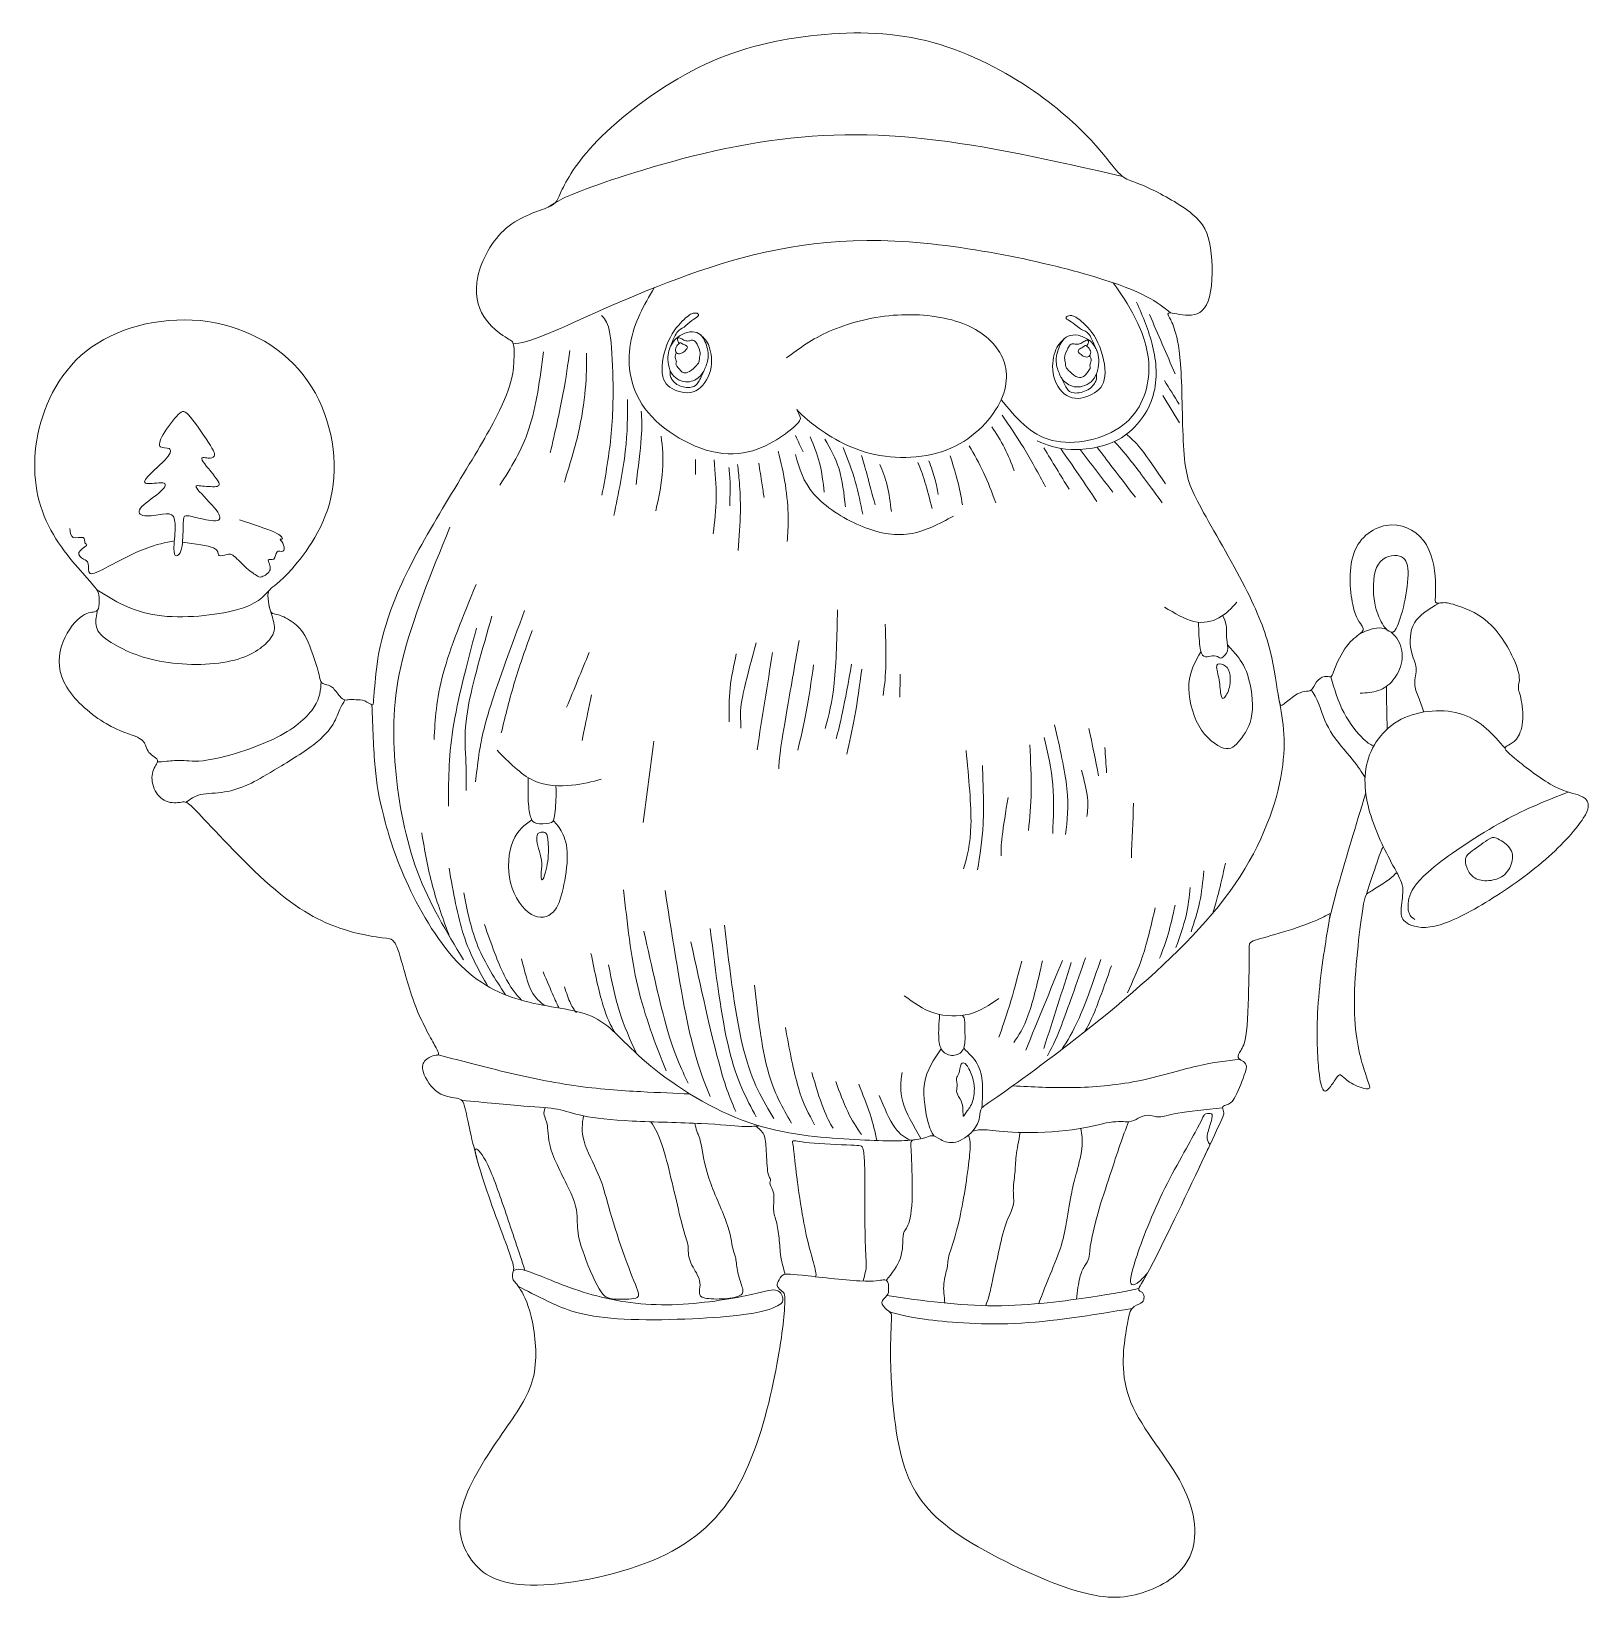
# Model space of a CAD drawing. Header units: millimetres. Extents: x -416 to -183, y -486 to -251.
import ezdxf

# ---------------------------------------------------------------- set-up
doc = ezdxf.new("R2010")
doc.units = ezdxf.units.MM
doc.header["$MEASUREMENT"] = 0
doc.layers.add('layer 1', color=7, linetype='Continuous')

msp = doc.modelspace()

# ---------------------------------------------------------------- linework, layer by layer
at = {"layer": 'layer 1', "color": 250, "lineweight": 20}
for points, knots in [([(-364.9524, -348.7105), (-364.743, -345.9985), (-364.324, -340.7951), (-360.9285, -333.4088), (-357.533, -326.0225), (-351.161, -316.4533), (-347.8426, -310.4782), (-344.5243, -304.503), (-344.2598, -302.1217), (-344.1495, -300.4901), (-344.0393, -298.8585), (-344.0833, -297.9766), (-344.2266, -297.5136), (-344.37, -297.0505), (-344.6125, -297.0065), (-345.4393, -296.4773), (-346.2662, -295.9481), (-347.6773, -294.9339), (-348.6254, -293.4236), (-349.5735, -291.9132), (-350.0585, -289.9068), (-349.5183, -287.4264), (-348.9781, -284.9459), (-347.4127, -281.9913), (-345.2519, -280.1613), (-343.0911, -278.3312), (-340.3351, -277.6257), (-338.9791, -277.0414), (-337.6231, -276.4571), (-337.6672, -275.9941), (-336.8844, -274.3515), (-336.1017, -272.7089), (-334.4922, -269.8866), (-330.9644, -266.425), (-327.4366, -262.9633), (-321.9906, -258.8623), (-316.5005, -256.1382), (-311.0104, -253.4141), (-305.4762, -252.0669), (-299.7545, -251.3934), (-294.0329, -250.7198), (-288.1239, -250.7198), (-282.4573, -252.11), (-276.7908, -253.5001), (-271.3669, -256.2804), (-267.1115, -259.1148), (-262.8561, -261.9491), (-259.7693, -264.8375), (-257.7408, -267.0093), (-255.7124, -269.1811), (-254.7422, -270.6363), (-253.9484, -271.5403), (-253.1547, -272.4443), (-252.5374, -272.797), (-251.8759, -273.0616), (-251.2144, -273.3262), (-250.5089, -273.5026), (-248.778, -274.3295), (-247.0472, -275.1563), (-244.2912, -276.6335), (-242.5824, -278.0667), (-240.8736, -279.4999), (-240.2122, -280.8889), (-239.8704, -283.1489), (-239.5287, -285.4089), (-239.5066, -288.5398), (-240.0027, -290.4581), (-240.4988, -292.3763), (-241.5131, -293.0818), (-242.7037, -293.2141), (-243.8943, -293.3464), (-245.2613, -292.9054), (-245.8456, -292.8613), (-246.4299, -292.8172), (-246.2314, -293.17), (-245.9999, -293.589), (-245.7684, -294.0079), (-245.5039, -294.4929), (-245.1731, -295.5623), (-244.8424, -296.6316), (-244.4455, -298.2853), (-244.2581, -301.791), (-244.0707, -305.2967), (-244.0927, -310.6546), (-243.8061, -314.0942), (-243.5195, -317.5338), (-242.9241, -319.0551), (-241.2153, -322.186), (-239.5066, -325.3169), (-236.6844, -330.0574), (-234.7221, -333.8718), (-232.7598, -337.6862), (-231.6573, -340.5746), (-230.9407, -343.452), (-230.2242, -346.3293), (-229.8934, -349.1956), (-229.6509, -350.5516), (-229.4084, -351.9076), (-229.254, -351.7532), (-228.8461, -351.4115), (-228.4382, -351.0697), (-227.7768, -350.5406), (-227.2145, -350.1768), (-226.6523, -349.813), (-226.1892, -349.6145), (-225.7813, -349.5484), (-225.3734, -349.4822), (-225.0207, -349.5484), (-224.7561, -349.3169), (-224.4915, -349.0853), (-224.3151, -348.5562), (-223.9954, -348.1373), (-223.6757, -347.7183), (-223.2126, -347.4097), (-222.8047, -347.3325), (-222.3968, -347.2553), (-222.0441, -347.4097), (-221.8567, -347.3656), (-221.6693, -347.3215), (-221.6472, -347.0789), (-221.2944, -346.208), (-220.9417, -345.3371), (-220.2581, -343.8378), (-219.5084, -342.8236), (-218.7588, -341.8093), (-217.943, -341.2802), (-217.4689, -340.8944), (-216.9949, -340.5085), (-216.8627, -340.2659), (-217.1383, -339.8029), (-217.4139, -339.3399), (-218.0974, -338.6563), (-218.5604, -336.5397), (-219.0234, -334.423), (-219.266, -330.8731), (-218.2297, -328.4368), (-217.1934, -326.0004), (-214.8783, -324.6775), (-212.7396, -324.6114), (-210.6009, -324.5452), (-208.6385, -325.7359), (-207.5361, -327.599), (-206.4337, -329.4621), (-206.1911, -331.9976), (-206.158, -333.6182), (-206.125, -335.2388), (-206.3013, -335.9443), (-206.158, -336.2089), (-206.0147, -336.4735), (-205.5517, -336.2972), (-205.0446, -336.2641), (-204.5375, -336.231), (-203.9862, -336.3413), (-202.7184, -336.7712), (-201.4506, -337.2011), (-199.4663, -337.9508), (-197.7354, -339.7257), (-196.0046, -341.5006), (-194.5274, -344.3008), (-193.9541, -345.9986), (-193.3808, -347.6963), (-193.7116, -348.2916), (-193.7667, -348.7767), (-193.8218, -349.2617), (-193.6014, -349.6366), (-193.4029, -350.5516), (-193.2045, -351.4666), (-193.0281, -352.9218), (-193.1383, -354.0904), (-193.2486, -355.259), (-193.6454, -356.1409), (-194.0643, -356.6811), (-194.4833, -357.2213), (-194.9242, -357.4198), (-195.2439, -357.5852), (-195.5636, -357.7505), (-195.7621, -357.8828), (-195.7621, -358.0702), (-195.7621, -358.2576), (-195.5636, -358.5002), (-194.3399, -359.5255), (-193.1162, -360.5507), (-190.8673, -362.3586), (-189.0152, -363.417), (-187.1631, -364.4753), (-185.7079, -364.784), (-184.837, -365.0596), (-183.9661, -365.3352), (-183.6794, -365.5778), (-183.4645, -366.0078), (-183.2496, -366.4377), (-183.1063, -367.055), (-184.0544, -368.5433), (-185.0025, -370.0316), (-187.042, -372.3908), (-189.7263, -374.728), (-192.4107, -377.0651), (-195.7401, -379.3802), (-198.7056, -381.1772), (-201.6711, -382.9741), (-204.2729, -384.253), (-206.2683, -384.694), (-208.2637, -385.1349), (-209.6527, -384.738), (-210.4244, -384.2529), (-211.1961, -383.7678), (-211.3505, -383.1946), (-211.3174, -382.3016), (-211.2843, -381.4086), (-211.0639, -380.196), (-211.0528, -379.4133), (-211.0418, -378.6305), (-211.2403, -378.2778), (-211.4277, -377.8368), (-211.6151, -377.3958), (-211.7915, -376.8667), (-211.9679, -376.7785), (-212.1443, -376.6903), (-212.3206, -377.043), (-212.7616, -377.4289), (-213.2026, -377.8147), (-213.9081, -378.2337), (-214.5696, -378.6526), (-215.2311, -379.0715), (-215.8484, -379.4905), (-216.2342, -379.733), (-216.6201, -379.9755), (-216.7745, -380.0417), (-217.2154, -383.1506), (-217.6564, -386.2594), (-218.384, -392.4109), (-218.3178, -396.975), (-218.2517, -401.5391), (-217.3918, -404.5156), (-216.8626, -406.2024), (-216.3335, -407.8891), (-216.135, -408.2859), (-216.0578, -408.5946), (-215.9807, -408.9033), (-216.0248, -409.1238), (-216.5429, -409.0577), (-217.0611, -408.9915), (-218.0533, -408.6388), (-218.7699, -408.2199), (-219.4865, -407.8009), (-219.9274, -407.3159), (-220.214, -407.0954), (-220.5007, -406.8749), (-220.633, -406.919), (-220.8865, -407.2497), (-221.1401, -407.5804), (-221.515, -408.1978), (-221.8567, -408.6498), (-222.1985, -409.1017), (-222.5071, -409.3884), (-222.7055, -409.4105), (-222.904, -409.4325), (-222.9922, -409.1899), (-223.1245, -408.8923), (-223.2568, -408.5946), (-223.4331, -408.2419), (-223.6315, -406.3568), (-223.83, -404.4716), (-224.0505, -401.054), (-223.7859, -396.9089), (-223.5213, -392.7637), (-222.7717, -387.891), (-222.3527, -385.3885), (-221.9338, -382.8859), (-221.8457, -382.7536), (-222.1323, -382.8969), (-222.4189, -383.0402), (-223.0804, -383.4592), (-224.4363, -384.0104), (-225.7923, -384.5616), (-227.8429, -385.2451), (-229.5847, -385.7633), (-231.3266, -386.2814), (-232.7597, -386.6342), (-233.4542, -386.9209), (-234.1488, -387.2075), (-234.1047, -387.4279), (-234.0826, -388.1114), (-234.0606, -388.7949), (-234.0606, -389.9415), (-234.1047, -392.3338), (-234.1488, -394.726), (-234.237, -398.3641), (-234.4685, -400.4036), (-234.7, -402.4431), (-235.0749, -402.884), (-235.3394, -403.303), (-235.604, -403.7219), (-235.7584, -404.1188), (-235.7032, -404.3614), (-235.6481, -404.6039), (-235.3835, -404.692), (-235.1189, -404.8464), (-234.8543, -405.0007), (-234.5898, -405.2212), (-234.5016, -405.5079), (-234.4134, -405.7945), (-234.5016, -406.1472), (-234.8433, -407.1174), (-235.1851, -408.0875), (-235.7804, -409.675), (-236.2985, -410.5019), (-236.8167, -411.3287), (-237.2576, -411.3948), (-237.5663, -411.483), (-237.875, -411.5712), (-238.0514, -411.6815), (-238.0514, -411.8799), (-238.0514, -412.0783), (-237.875, -412.365), (-237.864, -412.6737), (-237.853, -412.9823), (-238.0073, -413.3131), (-239.9145, -417.3701), (-241.8218, -421.427), (-245.4818, -429.2101), (-247.6426, -433.4986), (-249.8034, -437.7871), (-250.4648, -438.5808), (-250.5861, -438.9777), (-250.7074, -439.3746), (-250.2884, -439.3746), (-250.0569, -439.562), (-249.8254, -439.7494), (-249.7813, -440.1242), (-249.8143, -440.4329), (-249.8474, -440.7415), (-249.9577, -440.9841), (-250.2994, -441.1605), (-250.6412, -441.3369), (-251.2144, -441.4471), (-251.6002, -441.9432), (-251.9861, -442.4393), (-252.1846, -443.3213), (-252.5484, -445.7026), (-252.9122, -448.0838), (-253.4413, -451.9643), (-251.7656, -456.0213), (-250.0899, -460.0782), (-246.2094, -464.3116), (-244.1037, -468.3796), (-241.9981, -472.4475), (-241.6674, -476.3502), (-242.9683, -479.1394), (-244.2692, -481.9285), (-247.2016, -483.6041), (-250.0679, -484.507), (-252.9343, -485.4098), (-255.7344, -485.5398), (-260.4528, -484.0515), (-265.1712, -482.5632), (-271.8079, -479.4567), (-276.4601, -476.5144), (-281.1124, -473.572), (-283.7803, -470.7939), (-285.3678, -466.5055), (-286.9553, -462.217), (-287.4624, -456.4182), (-287.6498, -452.3061), (-287.8372, -448.194), (-287.705, -445.7687), (-287.6388, -444.4458), (-287.5727, -443.1228), (-287.5727, -442.9024), (-287.6719, -442.726), (-287.7711, -442.5496), (-287.9696, -442.4173), (-288.3003, -442.1307), (-288.631, -441.844), (-289.094, -441.4031), (-289.0719, -441.0283), (-289.0499, -440.6534), (-288.5428, -440.3447), (-288.2892, -440.025), (-288.0357, -439.7053), (-288.0357, -439.3745), (-288.0357, -439.0328), (-288.0357, -438.691), (-288.0357, -438.3383), (-288.1349, -438.0737), (-288.2341, -437.8091), (-288.4326, -437.6327), (-288.8735, -437.6658), (-289.3145, -437.6988), (-289.998, -437.9414), (-292.3682, -437.8201), (-294.7385, -437.6988), (-298.7954, -437.2138), (-301.0003, -436.9713), (-303.2052, -436.7287), (-303.5579, -436.7287), (-303.8555, -436.9382), (-304.1532, -437.1476), (-304.3958, -437.5666), (-304.5501, -437.8863), (-304.7045, -438.206), (-304.7706, -438.4265), (-304.6493, -438.6691), (-304.5281, -438.9116), (-304.2194, -439.1761), (-303.9548, -439.3856), (-303.6902, -439.595), (-303.4698, -439.7494), (-303.6021, -441.844), (-303.7344, -443.9386), (-304.2194, -447.9735), (-305.3108, -453.0888), (-306.4022, -458.2041), (-308.1, -464.3997), (-310.9332, -469.1843), (-313.7665, -473.9689), (-317.7352, -477.3423), (-323.4678, -479.7126), (-329.2005, -482.0828), (-336.6971, -483.4498), (-341.6249, -483.3616), (-346.5528, -483.2734), (-348.912, -481.73), (-350.4664, -479.6134), (-352.0209, -477.4967), (-352.7705, -474.8067), (-351.7893, -471.4002), (-350.8082, -467.9937), (-348.0962, -463.8706), (-345.8913, -460.6846), (-343.6865, -457.4985), (-341.9887, -455.2496), (-341.2831, -452.4825), (-340.5776, -449.7154), (-340.8643, -446.4301), (-341.3604, -444.0158), (-341.8565, -441.6015), (-342.562, -440.0581), (-343.1353, -439.1321), (-343.7086, -438.206), (-344.1495, -437.8973), (-344.2928, -437.5115), (-344.4361, -437.1256), (-344.2818, -436.6626), (-344.1936, -436.2768), (-344.1054, -435.8909), (-344.0833, -435.5822), (-344.9763, -433.1238), (-345.8693, -430.6653), (-347.6773, -426.0572), (-348.923, -422.0554), (-350.1688, -418.0535), (-350.8523, -414.658), (-351.2491, -412.817), (-351.646, -410.9759), (-351.7563, -410.6892), (-352.4508, -410.5239), (-353.1453, -410.3585), (-354.4242, -410.3144), (-355.4825, -409.6089), (-356.5408, -408.9033), (-357.3787, -407.5363), (-357.6763, -406.5993), (-357.974, -405.6622), (-357.7314, -405.155), (-357.3896, -404.7912), (-357.0479, -404.4274), (-356.607, -404.207), (-356.2432, -404.1078), (-355.8794, -404.0085), (-355.5927, -404.0306), (-355.4604, -403.9534), (-355.3282, -403.8762), (-355.3502, -403.6999), (-356.0006, -402.5093), (-356.6511, -401.3186), (-357.9299, -399.1138), (-358.9221, -396.5341), (-359.9143, -393.9544), (-360.6198, -390.9998), (-361.1379, -389.28), (-361.6561, -387.5602), (-361.9869, -387.0752), (-362.2735, -386.8217), (-362.5601, -386.5681), (-362.8027, -386.546), (-363.8279, -386.4248), (-364.8532, -386.3035), (-366.6612, -386.083), (-369.1968, -385.3113), (-371.7324, -384.5396), (-374.9956, -383.2166), (-379.0525, -379.9204), (-383.1095, -376.6241), (-387.9602, -371.3545), (-390.4737, -368.7087), (-392.9873, -366.0628), (-393.1636, -366.0408), (-393.6928, -366.1069), (-394.222, -366.173), (-395.1039, -366.3274), (-395.8976, -366.0959), (-396.6914, -365.8644), (-397.397, -365.247), (-397.8269, -364.4312), (-398.2569, -363.6154), (-398.4112, -362.6012), (-398.2458, -361.8185), (-398.0805, -361.0357), (-397.5954, -360.4845), (-397.4961, -360.1097), (-397.3969, -359.7349), (-397.6836, -359.5364), (-397.9702, -359.338), (-398.2568, -359.1396), (-398.5435, -358.9411), (-398.7529, -358.6876), (-398.9624, -358.434), (-399.0947, -358.1253), (-399.238, -357.7284), (-399.3813, -357.3315), (-399.5357, -356.8465), (-400.4617, -356.4166), (-401.3878, -355.9866), (-403.0855, -355.6117), (-405.1801, -354.377), (-407.2748, -353.1423), (-409.7663, -351.0477), (-411.0561, -348.9311), (-412.346, -346.8144), (-412.4341, -344.6756), (-411.8608, -342.7905), (-411.2876, -340.9053), (-410.0529, -339.2737), (-409.0717, -338.48), (-408.0906, -337.6862), (-407.363, -337.7303), (-406.922, -337.6311), (-406.481, -337.5319), (-406.3267, -337.2893), (-406.2495, -336.8153), (-406.1723, -336.3412), (-406.1723, -335.6357), (-406.2605, -335.1065), (-406.3487, -334.5773), (-406.5251, -334.2246), (-408.0464, -332.5269), (-409.5678, -330.8291), (-412.4342, -327.7864), (-414.1319, -324.0271), (-415.8297, -320.2678), (-416.3588, -315.7919), (-415.3776, -311.0294), (-414.3965, -306.2669), (-411.905, -301.2177), (-407.3189, -297.9766), (-402.7328, -294.7354), (-396.052, -293.3023), (-389.9666, -294.1732), (-383.8812, -295.0441), (-378.391, -298.2191), (-375.0175, -303.0257), (-371.6441, -307.8323), (-370.3874, -314.2705), (-371.3134, -319.5512), (-372.2395, -324.8318), (-375.3483, -328.9549), (-377.3437, -331.1929), (-379.3391, -333.4308), (-380.2211, -333.7836), (-380.629, -334.2687), (-381.0369, -334.7538), (-380.9707, -335.3711), (-380.8825, -336.0326), (-380.7944, -336.694), (-380.6841, -337.3996), (-380.4636, -337.7083), (-380.2432, -338.0169), (-379.9124, -337.9287), (-379.3281, -338.1051), (-378.7438, -338.2815), (-377.906, -338.7225), (-377.1783, -339.2297), (-376.4507, -339.7368), (-375.8334, -340.31), (-375.1829, -341.644), (-374.5325, -342.9779), (-373.849, -345.0725), (-373.4962, -346.3072), (-373.1435, -347.5419), (-373.1214, -347.9168), (-373.0001, -348.1373), (-372.8789, -348.3577), (-372.6584, -348.4239), (-372.3607, -348.4901), (-372.0631, -348.5562), (-371.6882, -348.6223), (-371.3023, -348.9531), (-370.9165, -349.2838), (-370.5197, -349.8791), (-370.2, -350.2539), (-369.8803, -350.6287), (-369.6377, -350.7831), (-369.4172, -350.8272), (-369.1968, -350.8713), (-368.9983, -350.8051), (-368.7447, -350.7831), (-368.4912, -350.7611), (-368.1825, -350.7831), (-367.7856, -350.7942), (-367.3887, -350.8052), (-366.9037, -350.8052), (-366.4517, -350.9816), (-365.9997, -351.158), (-365.5808, -351.5107), (-365.3713, -351.5769), (-365.1619, -351.643), (-365.1619, -351.4225), (-364.9524, -348.7105)], [0, 0, 0, 0, 0.00485437, 0.00485437, 0.00485437, 0.00970874, 0.00970874, 0.00970874, 0.01456311, 0.01456311, 0.01456311, 0.01941748, 0.01941748, 0.01941748, 0.02427184, 0.02427184, 0.02427184, 0.02912621, 0.02912621, 0.02912621, 0.03398058, 0.03398058, 0.03398058, 0.03883495, 0.03883495, 0.03883495, 0.04368932, 0.04368932, 0.04368932, 0.04854369, 0.04854369, 0.04854369, 0.05339806, 0.05339806, 0.05339806, 0.05825243, 0.05825243, 0.05825243, 0.0631068, 0.0631068, 0.0631068, 0.06796117, 0.06796117, 0.06796117, 0.07281553, 0.07281553, 0.07281553, 0.0776699, 0.0776699, 0.0776699, 0.08252427, 0.08252427, 0.08252427, 0.08737864, 0.08737864, 0.08737864, 0.09223301, 0.09223301, 0.09223301, 0.09708738, 0.09708738, 0.09708738, 0.10194175, 0.10194175, 0.10194175, 0.10679612, 0.10679612, 0.10679612, 0.11165049, 0.11165049, 0.11165049, 0.11650485, 0.11650485, 0.11650485, 0.12135922, 0.12135922, 0.12135922, 0.12621359, 0.12621359, 0.12621359, 0.13106796, 0.13106796, 0.13106796, 0.13592233, 0.13592233, 0.13592233, 0.1407767, 0.1407767, 0.1407767, 0.14563107, 0.14563107, 0.14563107, 0.15048544, 0.15048544, 0.15048544, 0.15533981, 0.15533981, 0.15533981, 0.16019417, 0.16019417, 0.16019417, 0.16504854, 0.16504854, 0.16504854, 0.16990291, 0.16990291, 0.16990291, 0.17475728, 0.17475728, 0.17475728, 0.17961165, 0.17961165, 0.17961165, 0.18446602, 0.18446602, 0.18446602, 0.18932039, 0.18932039, 0.18932039, 0.19417476, 0.19417476, 0.19417476, 0.19902913, 0.19902913, 0.19902913, 0.2038835, 0.2038835, 0.2038835, 0.20873786, 0.20873786, 0.20873786, 0.21359223, 0.21359223, 0.21359223, 0.2184466, 0.2184466, 0.2184466, 0.22330097, 0.22330097, 0.22330097, 0.22815534, 0.22815534, 0.22815534, 0.23300971, 0.23300971, 0.23300971, 0.23786408, 0.23786408, 0.23786408, 0.24271845, 0.24271845, 0.24271845, 0.24757282, 0.24757282, 0.24757282, 0.25242718, 0.25242718, 0.25242718, 0.25728155, 0.25728155, 0.25728155, 0.26213592, 0.26213592, 0.26213592, 0.26699029, 0.26699029, 0.26699029, 0.27184466, 0.27184466, 0.27184466, 0.27669903, 0.27669903, 0.27669903, 0.2815534, 0.2815534, 0.2815534, 0.28640777, 0.28640777, 0.28640777, 0.29126214, 0.29126214, 0.29126214, 0.2961165, 0.2961165, 0.2961165, 0.30097087, 0.30097087, 0.30097087, 0.30582524, 0.30582524, 0.30582524, 0.31067961, 0.31067961, 0.31067961, 0.31553398, 0.31553398, 0.31553398, 0.32038835, 0.32038835, 0.32038835, 0.32524272, 0.32524272, 0.32524272, 0.33009709, 0.33009709, 0.33009709, 0.33495146, 0.33495146, 0.33495146, 0.33980583, 0.33980583, 0.33980583, 0.34466019, 0.34466019, 0.34466019, 0.34951456, 0.34951456, 0.34951456, 0.35436893, 0.35436893, 0.35436893, 0.3592233, 0.3592233, 0.3592233, 0.36407767, 0.36407767, 0.36407767, 0.36893204, 0.36893204, 0.36893204, 0.37378641, 0.37378641, 0.37378641, 0.37864078, 0.37864078, 0.37864078, 0.38349515, 0.38349515, 0.38349515, 0.38834951, 0.38834951, 0.38834951, 0.39320388, 0.39320388, 0.39320388, 0.39805825, 0.39805825, 0.39805825, 0.40291262, 0.40291262, 0.40291262, 0.40776699, 0.40776699, 0.40776699, 0.41262136, 0.41262136, 0.41262136, 0.41747573, 0.41747573, 0.41747573, 0.4223301, 0.4223301, 0.4223301, 0.42718447, 0.42718447, 0.42718447, 0.43203883, 0.43203883, 0.43203883, 0.4368932, 0.4368932, 0.4368932, 0.44174757, 0.44174757, 0.44174757, 0.44660194, 0.44660194, 0.44660194, 0.45145631, 0.45145631, 0.45145631, 0.45631068, 0.45631068, 0.45631068, 0.46116505, 0.46116505, 0.46116505, 0.46601942, 0.46601942, 0.46601942, 0.47087379, 0.47087379, 0.47087379, 0.47572816, 0.47572816, 0.47572816, 0.48058252, 0.48058252, 0.48058252, 0.48543689, 0.48543689, 0.48543689, 0.49029126, 0.49029126, 0.49029126, 0.49514563, 0.49514563, 0.49514563, 0.5, 0.5, 0.5, 0.50485437, 0.50485437, 0.50485437, 0.50970874, 0.50970874, 0.50970874, 0.51456311, 0.51456311, 0.51456311, 0.51941748, 0.51941748, 0.51941748, 0.52427184, 0.52427184, 0.52427184, 0.52912621, 0.52912621, 0.52912621, 0.53398058, 0.53398058, 0.53398058, 0.53883495, 0.53883495, 0.53883495, 0.54368932, 0.54368932, 0.54368932, 0.54854369, 0.54854369, 0.54854369, 0.55339806, 0.55339806, 0.55339806, 0.55825243, 0.55825243, 0.55825243, 0.5631068, 0.5631068, 0.5631068, 0.56796117, 0.56796117, 0.56796117, 0.57281553, 0.57281553, 0.57281553, 0.5776699, 0.5776699, 0.5776699, 0.58252427, 0.58252427, 0.58252427, 0.58737864, 0.58737864, 0.58737864, 0.59223301, 0.59223301, 0.59223301, 0.59708738, 0.59708738, 0.59708738, 0.60194175, 0.60194175, 0.60194175, 0.60679612, 0.60679612, 0.60679612, 0.61165049, 0.61165049, 0.61165049, 0.61650485, 0.61650485, 0.61650485, 0.62135922, 0.62135922, 0.62135922, 0.62621359, 0.62621359, 0.62621359, 0.63106796, 0.63106796, 0.63106796, 0.63592233, 0.63592233, 0.63592233, 0.6407767, 0.6407767, 0.6407767, 0.64563107, 0.64563107, 0.64563107, 0.65048544, 0.65048544, 0.65048544, 0.65533981, 0.65533981, 0.65533981, 0.66019417, 0.66019417, 0.66019417, 0.66504854, 0.66504854, 0.66504854, 0.66990291, 0.66990291, 0.66990291, 0.67475728, 0.67475728, 0.67475728, 0.67961165, 0.67961165, 0.67961165, 0.68446602, 0.68446602, 0.68446602, 0.68932039, 0.68932039, 0.68932039, 0.69417476, 0.69417476, 0.69417476, 0.69902913, 0.69902913, 0.69902913, 0.7038835, 0.7038835, 0.7038835, 0.70873786, 0.70873786, 0.70873786, 0.71359223, 0.71359223, 0.71359223, 0.7184466, 0.7184466, 0.7184466, 0.72330097, 0.72330097, 0.72330097, 0.72815534, 0.72815534, 0.72815534, 0.73300971, 0.73300971, 0.73300971, 0.73786408, 0.73786408, 0.73786408, 0.74271845, 0.74271845, 0.74271845, 0.74757282, 0.74757282, 0.74757282, 0.75242718, 0.75242718, 0.75242718, 0.75728155, 0.75728155, 0.75728155, 0.76213592, 0.76213592, 0.76213592, 0.76699029, 0.76699029, 0.76699029, 0.77184466, 0.77184466, 0.77184466, 0.77669903, 0.77669903, 0.77669903, 0.7815534, 0.7815534, 0.7815534, 0.78640777, 0.78640777, 0.78640777, 0.79126214, 0.79126214, 0.79126214, 0.7961165, 0.7961165, 0.7961165, 0.80097087, 0.80097087, 0.80097087, 0.80582524, 0.80582524, 0.80582524, 0.81067961, 0.81067961, 0.81067961, 0.81553398, 0.81553398, 0.81553398, 0.82038835, 0.82038835, 0.82038835, 0.82524272, 0.82524272, 0.82524272, 0.83009709, 0.83009709, 0.83009709, 0.83495146, 0.83495146, 0.83495146, 0.83980583, 0.83980583, 0.83980583, 0.84466019, 0.84466019, 0.84466019, 0.84951456, 0.84951456, 0.84951456, 0.85436893, 0.85436893, 0.85436893, 0.8592233, 0.8592233, 0.8592233, 0.86407767, 0.86407767, 0.86407767, 0.86893204, 0.86893204, 0.86893204, 0.87378641, 0.87378641, 0.87378641, 0.87864078, 0.87864078, 0.87864078, 0.88349515, 0.88349515, 0.88349515, 0.88834951, 0.88834951, 0.88834951, 0.89320388, 0.89320388, 0.89320388, 0.89805825, 0.89805825, 0.89805825, 0.90291262, 0.90291262, 0.90291262, 0.90776699, 0.90776699, 0.90776699, 0.91262136, 0.91262136, 0.91262136, 0.91747573, 0.91747573, 0.91747573, 0.9223301, 0.9223301, 0.9223301, 0.92718447, 0.92718447, 0.92718447, 0.93203883, 0.93203883, 0.93203883, 0.9368932, 0.9368932, 0.9368932, 0.94174757, 0.94174757, 0.94174757, 0.94660194, 0.94660194, 0.94660194, 0.95145631, 0.95145631, 0.95145631, 0.95631068, 0.95631068, 0.95631068, 0.96116505, 0.96116505, 0.96116505, 0.96601942, 0.96601942, 0.96601942, 0.97087379, 0.97087379, 0.97087379, 0.97572816, 0.97572816, 0.97572816, 0.98058252, 0.98058252, 0.98058252, 0.98543689, 0.98543689, 0.98543689, 0.99029126, 0.99029126, 0.99029126, 0.99514563, 0.99514563, 0.99514563, 1, 1, 1, 1]), ([(-214.1336, -339.4496), (-214.5856, -338.6999), (-215.1369, -337.4432), (-215.3684, -335.7014), (-215.5999, -333.9595), (-215.5117, -331.7325), (-214.7289, -330.4978), (-213.9462, -329.2631), (-212.469, -329.0205), (-211.565, -329.2851), (-210.661, -329.5497), (-210.3302, -330.3214), (-210.2861, -331.6113), (-210.242, -332.9011), (-210.4846, -334.7091), (-210.8484, -336.3407), (-211.2122, -337.9723), (-211.6972, -339.4275), (-212.072, -340.1221), (-212.4469, -340.8166), (-212.7115, -340.7504), (-213.0202, -340.5961), (-213.3289, -340.4418), (-213.6816, -340.1992), (-214.1336, -339.4496)], [0, 0, 0, 0, 0.125, 0.125, 0.125, 0.25, 0.25, 0.25, 0.375, 0.375, 0.375, 0.5, 0.5, 0.5, 0.625, 0.625, 0.625, 0.75, 0.75, 0.75, 0.875, 0.875, 0.875, 1, 1, 1, 1])]:
    msp.add_open_spline(points, degree=3, knots=knots, dxfattribs=at)
at = {"layer": 'layer 1', "color": 29, "lineweight": 20}
for points, knots in [([(-253.0089, -272.4344), (-263.2071, -270.1151), (-273.4054, -267.7959), (-282.7378, -266.7906), (-292.0703, -265.7853), (-300.537, -266.094), (-309.2021, -267.6374), (-317.8673, -269.1808), (-326.7308, -271.959), (-331.7267, -273.7321), (-336.7226, -275.5052), (-337.8509, -276.2733), (-338.9791, -277.0414)], [0, 0, 0, 0, 0.25, 0.25, 0.25, 0.5, 0.5, 0.5, 0.75, 0.75, 0.75, 1, 1, 1, 1]), ([(-344.2266, -297.5136), (-343.1572, -297.418), (-342.0877, -297.3223), (-337.8929, -295.5106), (-333.6982, -293.6989), (-326.378, -290.1711), (-318.0657, -287.1946), (-309.7534, -284.218), (-300.4488, -281.7926), (-289.226, -282.0352), (-278.0033, -282.2777), (-264.8623, -285.1881), (-257.3125, -287.4371), (-249.7627, -289.6861), (-247.8042, -291.2737), (-245.8456, -292.8613)], [0, 0, 0, 0, 0.2, 0.2, 0.2, 0.4, 0.4, 0.4, 0.6, 0.6, 0.6, 0.8, 0.8, 0.8, 1, 1, 1, 1]), ([(-271.1902, -305.8698), (-269.0221, -308.5009), (-266.854, -311.1321), (-263.543, -311.9626), (-260.2321, -312.793), (-255.7782, -311.8229), (-253.0001, -309.7062), (-250.222, -307.5895), (-249.1195, -304.3263), (-249.0754, -301.3718), (-249.0313, -298.4173), (-250.0456, -295.7714), (-251.1107, -293.6544), (-252.1759, -291.5373), (-253.292, -289.9489), (-254.4081, -288.3606)], [0, 0, 0, 0, 0.2, 0.2, 0.2, 0.4, 0.4, 0.4, 0.6, 0.6, 0.6, 0.8, 0.8, 0.8, 1, 1, 1, 1]), ([(-323.1245, -289.111), (-324.6353, -291.6839), (-326.146, -294.2569), (-326.6809, -297.4616), (-327.2158, -300.6663), (-326.7749, -304.5027), (-324.0408, -307.788), (-321.3068, -311.0732), (-316.2797, -313.8073), (-312.0684, -313.9837), (-307.8571, -314.16), (-304.4617, -311.7788), (-302.786, -310.4338), (-301.1103, -309.0888), (-301.1544, -308.7802), (-301.3308, -308.3392), (-301.5072, -307.8982), (-301.8158, -307.325), (-301.7717, -307.3471), (-301.7276, -307.3691), (-301.3308, -307.9864), (-299.5669, -309.3755), (-297.803, -310.7646), (-294.6721, -312.9253), (-290.8136, -313.9175), (-286.9551, -314.9097), (-282.3689, -314.7333), (-278.7309, -313.1458), (-275.0929, -311.5583), (-272.4029, -308.5597), (-271.1902, -305.8698), (-269.9776, -303.1798), (-270.2422, -300.7986), (-271.4108, -298.8142), (-272.5794, -296.8298), (-274.6519, -295.2423), (-277.4741, -294.2722), (-280.2964, -293.302), (-283.8682, -292.9493), (-287.3519, -293.2359), (-290.8356, -293.5225), (-294.2311, -294.4486), (-296.8769, -295.6172), (-299.5228, -296.7857), (-301.4189, -298.1968), (-303.3151, -299.6079)], [0, 0, 0, 0, 0.06666667, 0.06666667, 0.06666667, 0.13333333, 0.13333333, 0.13333333, 0.2, 0.2, 0.2, 0.26666667, 0.26666667, 0.26666667, 0.33333333, 0.33333333, 0.33333333, 0.4, 0.4, 0.4, 0.46666667, 0.46666667, 0.46666667, 0.53333333, 0.53333333, 0.53333333, 0.6, 0.6, 0.6, 0.66666667, 0.66666667, 0.66666667, 0.73333333, 0.73333333, 0.73333333, 0.8, 0.8, 0.8, 0.86666667, 0.86666667, 0.86666667, 0.93333333, 0.93333333, 0.93333333, 1, 1, 1, 1]), ([(-331.0125, -293.2582), (-330.5936, -293.6771), (-330.1747, -294.0961), (-329.877, -295.4411), (-329.5794, -296.786), (-329.403, -299.057), (-329.3258, -301.8021), (-329.2486, -304.5471), (-329.2707, -307.7663), (-329.5573, -310.9083), (-329.8439, -314.0502), (-330.3952, -317.1149), (-330.9464, -320.1797)], [0, 0, 0, 0, 0.25, 0.25, 0.25, 0.5, 0.5, 0.5, 0.75, 0.75, 0.75, 1, 1, 1, 1]), ([(-316.1676, -296.1696), (-315.6923, -296.6101), (-315.217, -297.0506), (-314.8911, -297.9434), (-314.5653, -298.8361), (-314.3889, -300.181), (-314.7141, -301.4764), (-315.0393, -302.7717), (-315.8662, -304.0175), (-316.8914, -304.5301), (-317.9167, -305.0427), (-319.1404, -304.8223), (-320.105, -304.3758), (-321.0697, -303.9293), (-321.7752, -303.2568), (-321.924, -301.9229), (-322.0729, -300.5889), (-321.665, -298.5935), (-320.9815, -297.0667), (-320.298, -295.5398), (-319.3388, -294.4814), (-318.6663, -293.8475), (-317.9938, -293.2136), (-317.608, -293.0042), (-317.2883, -292.927), (-316.9686, -292.8498), (-316.715, -292.9049), (-316.5827, -292.9986), (-316.4505, -293.0923), (-316.4394, -293.2246), (-316.6047, -293.379), (-316.7701, -293.5333), (-317.1119, -293.7097), (-317.4922, -294.0129), (-317.8725, -294.316), (-318.2915, -294.746), (-318.6663, -294.9885), (-319.0411, -295.231), (-319.3719, -295.2862), (-319.7258, -295.7953), (-320.0797, -296.3044), (-320.4569, -297.2674), (-320.834, -298.2305)], [0, 0, 0, 0, 0.07142857, 0.07142857, 0.07142857, 0.14285714, 0.14285714, 0.14285714, 0.21428571, 0.21428571, 0.21428571, 0.28571429, 0.28571429, 0.28571429, 0.35714286, 0.35714286, 0.35714286, 0.42857143, 0.42857143, 0.42857143, 0.5, 0.5, 0.5, 0.57142857, 0.57142857, 0.57142857, 0.64285714, 0.64285714, 0.64285714, 0.71428571, 0.71428571, 0.71428571, 0.78571429, 0.78571429, 0.78571429, 0.85714286, 0.85714286, 0.85714286, 0.92857143, 0.92857143, 0.92857143, 1, 1, 1, 1]), ([(-265.7925, -312.044), (-264.3593, -312.6393), (-262.9262, -313.2347), (-260.7213, -313.3229), (-258.5164, -313.4111), (-255.5399, -312.9921), (-253.2027, -311.57), (-250.8656, -310.1478), (-249.1678, -307.7225), (-248.4402, -305.22), (-247.7126, -302.7174), (-247.9552, -300.1378), (-248.5284, -297.8007), (-249.1017, -295.4635), (-250.0057, -293.3688), (-250.9097, -291.2742)], [0, 0, 0, 0, 0.2, 0.2, 0.2, 0.4, 0.4, 0.4, 0.6, 0.6, 0.6, 0.8, 0.8, 0.8, 1, 1, 1, 1]), ([(-261.794, -296.7645), (-262.2937, -297.2609), (-262.7935, -297.7573), (-263.1323, -298.7158), (-263.471, -299.6743), (-263.6488, -301.0948), (-263.2965, -302.426), (-262.9442, -303.7572), (-262.0617, -304.9992), (-260.9743, -305.4591), (-259.8867, -305.919), (-258.5942, -305.5971), (-257.5771, -305.0579), (-256.5598, -304.5187), (-255.8182, -303.7624), (-255.6695, -302.3555), (-255.5207, -300.9484), (-255.965, -298.8908), (-256.6977, -297.3441), (-257.4304, -295.7973), (-258.4516, -294.7614), (-259.1668, -294.1482), (-259.8821, -293.535), (-260.2914, -293.3447), (-260.63, -293.2878), (-260.9686, -293.2308), (-261.2364, -293.3074), (-261.3757, -293.4153), (-261.5148, -293.5232), (-261.5257, -293.6625), (-261.3499, -293.8117), (-261.174, -293.9609), (-260.8114, -294.1199), (-260.4073, -294.4089), (-260.0032, -294.6977), (-259.5573, -295.1164), (-259.1594, -295.3422), (-258.7615, -295.568), (-258.4114, -295.601), (-258.0338, -296.1074), (-257.6563, -296.6137), (-257.2512, -297.5933), (-256.8461, -298.573)], [0, 0, 0, 0, 0.07142857, 0.07142857, 0.07142857, 0.14285714, 0.14285714, 0.14285714, 0.21428571, 0.21428571, 0.21428571, 0.28571429, 0.28571429, 0.28571429, 0.35714286, 0.35714286, 0.35714286, 0.42857143, 0.42857143, 0.42857143, 0.5, 0.5, 0.5, 0.57142857, 0.57142857, 0.57142857, 0.64285714, 0.64285714, 0.64285714, 0.71428571, 0.71428571, 0.71428571, 0.78571429, 0.78571429, 0.78571429, 0.85714286, 0.85714286, 0.85714286, 0.92857143, 0.92857143, 0.92857143, 1, 1, 1, 1]), ([(-320.3861, -297.3864), (-320.6286, -297.7557), (-320.9594, -298.2848), (-321.0476, -299.1613), (-321.1358, -300.0377), (-320.9814, -301.2614), (-320.4357, -302.0552), (-319.89, -302.8489), (-318.953, -303.2127), (-318.1537, -303.1962), (-317.3544, -303.1796), (-316.693, -302.7828), (-316.2465, -302.3253), (-315.8, -301.8677), (-315.5685, -301.3496), (-315.3645, -300.7763), (-315.1606, -300.203), (-314.9842, -299.5747), (-315.0558, -298.8361), (-315.1275, -298.0974), (-315.4472, -297.2485), (-315.7559, -296.7138), (-316.0646, -296.1791), (-316.3622, -295.9587), (-316.7536, -295.8264), (-317.145, -295.6941), (-317.63, -295.65), (-318.1592, -295.7933), (-318.6884, -295.9366), (-319.2616, -296.2674), (-319.6254, -296.5375), (-319.9892, -296.8076), (-320.1436, -297.017), (-320.3861, -297.3864)], [0, 0, 0, 0, 0.09090909, 0.09090909, 0.09090909, 0.18181818, 0.18181818, 0.18181818, 0.27272727, 0.27272727, 0.27272727, 0.36363636, 0.36363636, 0.36363636, 0.45454545, 0.45454545, 0.45454545, 0.54545455, 0.54545455, 0.54545455, 0.63636364, 0.63636364, 0.63636364, 0.72727273, 0.72727273, 0.72727273, 0.81818182, 0.81818182, 0.81818182, 0.90909091, 0.90909091, 0.90909091, 1, 1, 1, 1]), ([(-319.3969, -297.4442), (-319.4934, -297.2559), (-319.5898, -297.0675), (-319.6279, -296.9164), (-319.666, -296.7653), (-319.6457, -296.6514), (-319.5575, -296.6101), (-319.4693, -296.5687), (-319.3132, -296.6), (-319.1304, -296.69), (-318.9477, -296.78), (-318.7382, -296.9289), (-318.5342, -297.0088), (-318.3303, -297.0887), (-318.1319, -297.0997), (-317.9555, -297.0722), (-317.7791, -297.0446), (-317.6247, -296.9784), (-317.4621, -296.9564), (-317.2995, -296.9343), (-317.1287, -296.9564), (-316.8999, -297.2651), (-316.6712, -297.5737), (-316.3845, -298.1691), (-316.288, -298.588), (-316.1916, -299.0069), (-316.2853, -299.2495), (-316.3266, -299.481), (-316.368, -299.7125), (-316.3569, -299.933), (-316.3982, -300.1177), (-316.4396, -300.3023), (-316.5333, -300.4512), (-316.7896, -300.7351), (-317.0459, -301.0189), (-317.4649, -301.4378), (-317.8259, -301.65), (-318.187, -301.8622), (-318.4901, -301.8678), (-318.683, -301.8403), (-318.876, -301.8127), (-318.9587, -301.752), (-319.1737, -301.5205), (-319.3887, -301.289), (-319.7359, -300.8866), (-319.8379, -300.6496), (-319.9399, -300.4125), (-319.7965, -300.3409), (-319.8048, -300.1811), (-319.8131, -300.0212), (-319.9729, -299.7731), (-319.9966, -299.5323), (-320.0204, -299.2915), (-319.9079, -299.0579), (-319.7955, -298.8243)], [0, 0, 0, 0, 0.05555556, 0.05555556, 0.05555556, 0.11111111, 0.11111111, 0.11111111, 0.16666667, 0.16666667, 0.16666667, 0.22222222, 0.22222222, 0.22222222, 0.27777778, 0.27777778, 0.27777778, 0.33333333, 0.33333333, 0.33333333, 0.38888889, 0.38888889, 0.38888889, 0.44444444, 0.44444444, 0.44444444, 0.5, 0.5, 0.5, 0.55555556, 0.55555556, 0.55555556, 0.61111111, 0.61111111, 0.61111111, 0.66666667, 0.66666667, 0.66666667, 0.72222222, 0.72222222, 0.72222222, 0.77777778, 0.77777778, 0.77777778, 0.83333333, 0.83333333, 0.83333333, 0.88888889, 0.88888889, 0.88888889, 0.94444444, 0.94444444, 0.94444444, 1, 1, 1, 1]), ([(-319.3969, -297.4442), (-319.5265, -297.5517), (-319.7304, -297.7447), (-319.8434, -297.9817), (-319.9564, -298.2187), (-319.9785, -298.4998), (-319.882, -298.6983), (-319.7855, -298.8967), (-319.5706, -299.0124), (-319.3528, -299.0042), (-319.1351, -298.9959), (-318.9146, -298.8636), (-318.7134, -298.712), (-318.5122, -298.5604), (-318.3303, -298.3896), (-318.2366, -298.2353), (-318.1429, -298.0809), (-318.1374, -297.9431), (-318.2697, -297.8301), (-318.402, -297.7171), (-318.6721, -297.6289), (-318.8429, -297.5435), (-319.0138, -297.458), (-319.0855, -297.3753), (-319.1488, -297.345), (-319.2122, -297.3147), (-319.2674, -297.3367), (-319.3969, -297.4442)], [0, 0, 0, 0, 0.11111111, 0.11111111, 0.11111111, 0.22222222, 0.22222222, 0.22222222, 0.33333333, 0.33333333, 0.33333333, 0.44444444, 0.44444444, 0.44444444, 0.55555556, 0.55555556, 0.55555556, 0.66666667, 0.66666667, 0.66666667, 0.77777778, 0.77777778, 0.77777778, 0.88888889, 0.88888889, 0.88888889, 1, 1, 1, 1]), ([(-257.3252, -297.7231), (-257.0664, -298.0914), (-256.7132, -298.6204), (-256.6142, -299.531), (-256.5152, -300.4415), (-256.6706, -301.7336), (-257.2424, -302.6049), (-257.8143, -303.4762), (-258.8028, -303.9268), (-259.6481, -303.9691), (-260.4934, -304.0114), (-261.1954, -303.6455), (-261.6705, -303.2), (-262.1457, -302.7545), (-262.3938, -302.2296), (-262.6133, -301.6449), (-262.8326, -301.0602), (-263.0232, -300.4159), (-262.9523, -299.6377), (-262.8813, -298.8593), (-262.5488, -297.9472), (-262.2258, -297.3646), (-261.9028, -296.7821), (-261.5896, -296.5293), (-261.1766, -296.3616), (-260.7635, -296.194), (-260.251, -296.1117), (-259.6904, -296.2221), (-259.1299, -296.3326), (-258.5216, -296.636), (-258.1352, -296.8915), (-257.7487, -297.147), (-257.5841, -297.3546), (-257.3252, -297.7231)], [0, 0, 0, 0, 0.09090909, 0.09090909, 0.09090909, 0.18181818, 0.18181818, 0.18181818, 0.27272727, 0.27272727, 0.27272727, 0.36363636, 0.36363636, 0.36363636, 0.45454545, 0.45454545, 0.45454545, 0.54545455, 0.54545455, 0.54545455, 0.63636364, 0.63636364, 0.63636364, 0.72727273, 0.72727273, 0.72727273, 0.81818182, 0.81818182, 0.81818182, 0.90909091, 0.90909091, 0.90909091, 1, 1, 1, 1]), ([(-258.3709, -297.8574), (-258.2701, -297.6531), (-258.1694, -297.4488), (-258.1301, -297.2878), (-258.0908, -297.1269), (-258.113, -297.0092), (-258.2065, -296.9726), (-258.3, -296.9358), (-258.4649, -296.9802), (-258.6576, -297.088), (-258.8502, -297.1958), (-259.0708, -297.3673), (-259.286, -297.4661), (-259.5011, -297.5649), (-259.7108, -297.5912), (-259.8975, -297.5756), (-260.0842, -297.5599), (-260.2479, -297.5021), (-260.42, -297.4912), (-260.5921, -297.4802), (-260.7726, -297.5161), (-261.0125, -297.8562), (-261.2523, -298.1962), (-261.5516, -298.8406), (-261.651, -299.2862), (-261.7502, -299.7317), (-261.6495, -299.9786), (-261.6043, -300.2177), (-261.559, -300.4569), (-261.5693, -300.6885), (-261.5245, -300.8786), (-261.4795, -301.0687), (-261.3794, -301.2176), (-261.1066, -301.4955), (-260.8337, -301.7734), (-260.3879, -302.1805), (-260.0048, -302.3756), (-259.6216, -302.5707), (-259.301, -302.554), (-259.0972, -302.5108), (-258.8933, -302.4675), (-258.8063, -302.3978), (-258.5804, -302.1395), (-258.3546, -301.8813), (-257.99, -301.4343), (-257.8837, -301.1787), (-257.7774, -300.9229), (-257.9295, -300.8587), (-257.9218, -300.6909), (-257.914, -300.5229), (-257.7467, -300.2514), (-257.7232, -299.9977), (-257.6996, -299.7439), (-257.8201, -299.5079), (-257.9404, -299.2718)], [0, 0, 0, 0, 0.05555556, 0.05555556, 0.05555556, 0.11111111, 0.11111111, 0.11111111, 0.16666667, 0.16666667, 0.16666667, 0.22222222, 0.22222222, 0.22222222, 0.27777778, 0.27777778, 0.27777778, 0.33333333, 0.33333333, 0.33333333, 0.38888889, 0.38888889, 0.38888889, 0.44444444, 0.44444444, 0.44444444, 0.5, 0.5, 0.5, 0.55555556, 0.55555556, 0.55555556, 0.61111111, 0.61111111, 0.61111111, 0.66666667, 0.66666667, 0.66666667, 0.72222222, 0.72222222, 0.72222222, 0.77777778, 0.77777778, 0.77777778, 0.83333333, 0.83333333, 0.83333333, 0.88888889, 0.88888889, 0.88888889, 0.94444444, 0.94444444, 0.94444444, 1, 1, 1, 1]), ([(-258.3709, -297.8574), (-258.2332, -297.9602), (-258.0163, -298.1469), (-257.8953, -298.3865), (-257.7742, -298.6261), (-257.749, -298.9186), (-257.8498, -299.1335), (-257.9505, -299.3483), (-258.177, -299.4854), (-258.4074, -299.4931), (-258.6376, -299.5006), (-258.8717, -299.3786), (-259.0854, -299.235), (-259.2992, -299.0914), (-259.4926, -298.9262), (-259.5927, -298.7717), (-259.6928, -298.6172), (-259.6995, -298.4734), (-259.5603, -298.3453), (-259.4212, -298.2171), (-259.1361, -298.1047), (-258.9561, -298.0026), (-258.7759, -297.9004), (-258.7006, -297.8085), (-258.6339, -297.7721), (-258.567, -297.7356), (-258.5085, -297.7545), (-258.3709, -297.8574)], [0, 0, 0, 0, 0.11111111, 0.11111111, 0.11111111, 0.22222222, 0.22222222, 0.22222222, 0.33333333, 0.33333333, 0.33333333, 0.44444444, 0.44444444, 0.44444444, 0.55555556, 0.55555556, 0.55555556, 0.66666667, 0.66666667, 0.66666667, 0.77777778, 0.77777778, 0.77777778, 0.88888889, 0.88888889, 0.88888889, 1, 1, 1, 1]), ([(-339.6777, -298.6822), (-340.2289, -302.7833), (-340.7801, -306.8843), (-341.8715, -310.2137), (-342.9629, -313.543), (-344.5945, -316.1007), (-346.2261, -318.6583)], [0, 0, 0, 0, 0.5, 0.5, 0.5, 1, 1, 1, 1]), ([(-335.775, -298.4838), (-336.0396, -300.5123), (-336.3042, -302.5407), (-336.7892, -305.0984), (-337.2743, -307.656), (-337.9799, -310.7428), (-338.6854, -313.8296)], [0, 0, 0, 0, 0.5, 0.5, 0.5, 1, 1, 1, 1]), ([(-333.2615, -298.8806), (-333.2615, -300.6004), (-333.2615, -302.3202), (-333.4379, -304.3267), (-333.6143, -306.3331), (-333.967, -308.6261), (-334.5182, -310.9853), (-335.0695, -313.3445), (-335.8191, -315.7699), (-336.5688, -318.1952)], [0, 0, 0, 0, 0.33333333, 0.33333333, 0.33333333, 0.66666667, 0.66666667, 0.66666667, 1, 1, 1, 1]), ([(-320.7312, -301.5002), (-320.7632, -301.8175), (-320.7951, -302.1347), (-320.6292, -302.5304), (-320.4633, -302.9261), (-320.0995, -303.4001), (-319.5152, -303.6923), (-318.9309, -303.9844), (-318.1262, -304.0947), (-317.5805, -304.012), (-317.0348, -303.9293), (-316.7481, -303.6537), (-316.4809, -303.2198), (-316.2138, -302.7859), (-315.9662, -302.1937), (-315.7185, -301.6015)], [0, 0, 0, 0, 0.2, 0.2, 0.2, 0.4, 0.4, 0.4, 0.6, 0.6, 0.6, 0.8, 0.8, 0.8, 1, 1, 1, 1]), ([(-256.9336, -302.0021), (-256.8977, -302.3318), (-256.8619, -302.6613), (-257.0347, -303.0877), (-257.2076, -303.5142), (-257.5892, -304.0373), (-258.2052, -304.3867), (-258.8211, -304.7359), (-259.6714, -304.9114), (-260.2489, -304.8655), (-260.8265, -304.8197), (-261.1315, -304.5527), (-261.4169, -304.1186), (-261.7021, -303.6845), (-261.9678, -303.0832), (-262.2336, -302.482)], [0, 0, 0, 0, 0.2, 0.2, 0.2, 0.4, 0.4, 0.4, 0.6, 0.6, 0.6, 0.8, 0.8, 0.8, 1, 1, 1, 1]), ([(-395.1522, -323.3215), (-394.8766, -323.7073), (-394.8105, -324.4569), (-394.8545, -325.4932), (-394.8986, -326.5295), (-395.053, -327.8525), (-395.0089, -328.5581), (-394.9648, -329.2636), (-394.7222, -329.3517), (-394.4686, -329.2084), (-394.2151, -329.0651), (-393.9506, -328.6903), (-393.8072, -327.7533), (-393.6639, -326.8162), (-393.6419, -325.3168), (-393.6198, -324.4349), (-393.5978, -323.5529), (-393.5757, -323.2884), (-393.245, -323.2443), (-392.9143, -323.2002), (-392.2749, -323.3766), (-391.3378, -323.5971), (-390.4008, -323.8176), (-389.166, -324.0821), (-388.5596, -323.9609), (-387.9533, -323.8396), (-387.9754, -323.3325), (-388.703, -322.3844), (-389.4306, -321.4363), (-390.8637, -320.0473), (-391.4259, -319.3638), (-391.9882, -318.6802), (-391.6796, -318.7023), (-391.0071, -318.7684), (-390.3346, -318.8345), (-389.2983, -318.9448), (-388.725, -318.8787), (-388.1518, -318.8125), (-388.0415, -318.5699), (-388.6258, -317.7431), (-389.2101, -316.9163), (-390.489, -315.5052), (-390.7866, -314.9209), (-391.0843, -314.3366), (-390.4007, -314.5792), (-389.9156, -314.6233), (-389.4306, -314.6674), (-389.1439, -314.513), (-389.0006, -314.3146), (-388.8573, -314.1162), (-388.8573, -313.8736), (-389.5628, -312.7271), (-390.2684, -311.5806), (-391.6796, -309.53), (-392.5395, -308.4937), (-393.3994, -307.4574), (-393.708, -307.4354), (-394.3694, -308.0969), (-395.0309, -308.7583), (-396.0452, -310.1032), (-396.6184, -311.0844), (-397.1917, -312.0656), (-397.324, -312.6829), (-397.0484, -312.9255), (-396.7728, -313.168), (-396.0893, -313.0358), (-395.7475, -313.1902), (-395.4058, -313.3445), (-395.4058, -313.7854), (-396.1113, -314.6012), (-396.8169, -315.417), (-398.228, -316.6077), (-398.9115, -317.3574), (-399.595, -318.107), (-399.5509, -318.4156), (-398.8894, -318.4377), (-398.228, -318.4597), (-396.9492, -318.1952), (-396.4972, -318.3606), (-396.0452, -318.5259), (-396.42, -319.1212), (-397.2909, -319.8598), (-398.1618, -320.5984), (-399.5289, -321.4804), (-400.025, -322.1198), (-400.5211, -322.7592), (-400.1462, -323.1561), (-399.3965, -323.2443), (-398.6469, -323.3325), (-397.5225, -323.112), (-396.7177, -323.0128), (-395.9129, -322.9135), (-395.4279, -322.9356), (-395.1522, -323.3215)], [0, 0, 0, 0, 0.03225806, 0.03225806, 0.03225806, 0.06451613, 0.06451613, 0.06451613, 0.09677419, 0.09677419, 0.09677419, 0.12903226, 0.12903226, 0.12903226, 0.16129032, 0.16129032, 0.16129032, 0.19354839, 0.19354839, 0.19354839, 0.22580645, 0.22580645, 0.22580645, 0.25806452, 0.25806452, 0.25806452, 0.29032258, 0.29032258, 0.29032258, 0.32258065, 0.32258065, 0.32258065, 0.35483871, 0.35483871, 0.35483871, 0.38709677, 0.38709677, 0.38709677, 0.41935484, 0.41935484, 0.41935484, 0.4516129, 0.4516129, 0.4516129, 0.48387097, 0.48387097, 0.48387097, 0.51612903, 0.51612903, 0.51612903, 0.5483871, 0.5483871, 0.5483871, 0.58064516, 0.58064516, 0.58064516, 0.61290323, 0.61290323, 0.61290323, 0.64516129, 0.64516129, 0.64516129, 0.67741935, 0.67741935, 0.67741935, 0.70967742, 0.70967742, 0.70967742, 0.74193548, 0.74193548, 0.74193548, 0.77419355, 0.77419355, 0.77419355, 0.80645161, 0.80645161, 0.80645161, 0.83870968, 0.83870968, 0.83870968, 0.87096774, 0.87096774, 0.87096774, 0.90322581, 0.90322581, 0.90322581, 0.93548387, 0.93548387, 0.93548387, 0.96774194, 0.96774194, 0.96774194, 1, 1, 1, 1]), ([(-327.1099, -305.826), (-327.1099, -308.2734), (-327.1099, -310.7208), (-327.4516, -313.6202), (-327.7934, -316.5196), (-328.477, -319.871), (-329.1605, -323.2224)], [0, 0, 0, 0, 0.5, 0.5, 0.5, 1, 1, 1, 1]), ([(-325.0594, -307.6119), (-324.9933, -308.6923), (-324.9271, -309.7727), (-325.0594, -311.6028), (-325.1917, -313.4328), (-325.5224, -316.0125), (-325.8531, -318.5922)], [0, 0, 0, 0, 0.5, 0.5, 0.5, 1, 1, 1, 1]), ([(-272.6055, -309.9273), (-271.922, -310.9636), (-271.2385, -311.9999), (-270.6762, -313.1024), (-270.114, -314.2048), (-269.6731, -315.3733), (-269.2321, -316.5419)], [0, 0, 0, 0, 0.5, 0.5, 0.5, 1, 1, 1, 1]), ([(-271.018, -308.2076), (-269.9597, -309.751), (-268.9013, -311.2944), (-267.8209, -313.0804), (-266.7406, -314.8663), (-265.6381, -316.8947), (-264.5357, -318.9232)], [0, 0, 0, 0, 0.5, 0.5, 0.5, 1, 1, 1, 1]), ([(-322.0828, -311.3161), (-321.9064, -312.9697), (-321.7301, -314.6234), (-321.8624, -316.4865), (-321.9947, -318.3496), (-322.4356, -320.4222), (-322.8766, -322.4948)], [0, 0, 0, 0, 0.5, 0.5, 0.5, 1, 1, 1, 1]), ([(-299.7915, -311.4487), (-299.2623, -312.7055), (-298.7332, -313.9622), (-298.3804, -315.3403), (-298.0276, -316.7183), (-297.8512, -318.2176), (-297.6748, -319.7169)], [0, 0, 0, 0, 0.5, 0.5, 0.5, 1, 1, 1, 1]), ([(-297.6087, -311.7794), (-296.7929, -313.1685), (-295.9771, -314.5575), (-295.4589, -316.2443), (-294.9408, -317.931), (-294.7203, -319.9154), (-294.4998, -321.8998)], [0, 0, 0, 0, 0.5, 0.5, 0.5, 1, 1, 1, 1]), ([(-247.0732, -321.3044), (-248.793, -318.9673), (-250.5128, -316.6301), (-251.7118, -315.1015), (-252.9108, -313.5728), (-253.5891, -312.8525), (-254.2673, -312.1323)], [0, 0, 0, 0, 0.5, 0.5, 0.5, 1, 1, 1, 1]), ([(-246.6102, -318.4602), (-247.9331, -316.4979), (-249.256, -314.5355), (-250.2282, -313.3016), (-251.2004, -312.0677), (-251.8218, -311.5622), (-252.4433, -311.0567)], [0, 0, 0, 0, 0.5, 0.5, 0.5, 1, 1, 1, 1]), ([(-304.554, -313.5654), (-304.1571, -315.2411), (-303.7603, -316.9168), (-303.4957, -318.6146), (-303.2311, -320.3123), (-303.0988, -322.032), (-303.0767, -323.4542), (-303.0547, -324.8763), (-303.1429, -326.0008), (-303.2311, -327.1253)], [0, 0, 0, 0, 0.33333333, 0.33333333, 0.33333333, 0.66666667, 0.66666667, 0.66666667, 1, 1, 1, 1]), ([(-301.9922, -314.0939), (-301.4189, -316.1224), (-300.8457, -318.1508), (-299.2141, -320.025), (-297.5825, -321.8991), (-294.8925, -323.6189), (-292.3128, -324.7214), (-289.7331, -325.8238), (-287.2637, -326.3088), (-284.9485, -325.9671), (-282.6334, -325.6253), (-280.4727, -324.4568), (-278.3119, -323.2882)], [0, 0, 0, 0, 0.25, 0.25, 0.25, 0.5, 0.5, 0.5, 0.75, 0.75, 0.75, 1, 1, 1, 1]), ([(-294.8306, -313.0362), (-294.1691, -314.756), (-293.5077, -316.4758), (-293.0226, -318.1405), (-292.5375, -319.8051), (-292.2288, -321.4147), (-291.9201, -323.0242)], [0, 0, 0, 0, 0.5, 0.5, 0.5, 1, 1, 1, 1]), ([(-292.1186, -314.2268), (-291.854, -315.0867), (-291.5894, -315.9466), (-291.2476, -317.1814), (-290.9059, -318.4161), (-290.487, -320.0256), (-290.0681, -321.6352)], [0, 0, 0, 0, 0.5, 0.5, 0.5, 1, 1, 1, 1]), ([(-278.8232, -314.293), (-278.4484, -315.4616), (-278.0736, -316.6301), (-277.7649, -317.8538), (-277.4563, -319.0775), (-277.2137, -320.3564), (-276.9712, -321.6352)], [0, 0, 0, 0, 0.5, 0.5, 0.5, 1, 1, 1, 1]), ([(-275.979, -312.7716), (-275.2293, -314.0725), (-274.4797, -315.3733), (-273.8182, -316.7955), (-273.1567, -318.2176), (-272.5835, -319.761), (-272.0102, -321.3044)], [0, 0, 0, 0, 0.5, 0.5, 0.5, 1, 1, 1, 1]), ([(-251.1081, -320.4446), (-252.4531, -318.7027), (-253.798, -316.9609), (-254.7525, -315.716), (-255.707, -314.471), (-256.271, -313.7231), (-256.835, -312.9751)], [0, 0, 0, 0, 0.5, 0.5, 0.5, 1, 1, 1, 1]), ([(-314.1453, -314.888), (-313.991, -316.7842), (-313.8366, -318.6803), (-313.8586, -320.5214), (-313.8807, -322.3625), (-314.0792, -324.1484), (-314.2776, -325.9344)], [0, 0, 0, 0, 0.5, 0.5, 0.5, 1, 1, 1, 1]), ([(-311.9624, -316.0128), (-311.8742, -316.7404), (-311.786, -317.468), (-311.7639, -318.4271), (-311.7419, -319.3862), (-311.786, -320.5769), (-311.8301, -321.7675)], [0, 0, 0, 0, 0.5, 0.5, 0.5, 1, 1, 1, 1]), ([(-310.6394, -315.5498), (-310.5512, -316.3656), (-310.4631, -317.1814), (-310.3749, -318.3279), (-310.2867, -319.4744), (-310.1985, -320.9517), (-310.2315, -322.6935), (-310.2646, -324.4353), (-310.419, -326.4418), (-310.5733, -328.4482)], [0, 0, 0, 0, 0.33333333, 0.33333333, 0.33333333, 0.66666667, 0.66666667, 0.66666667, 1, 1, 1, 1]), ([(-307.4644, -315.3513), (-307.3101, -316.4096), (-307.1557, -317.468), (-307.0234, -318.3279), (-306.8912, -319.1878), (-306.7809, -319.8492), (-306.6707, -320.5107)], [0, 0, 0, 0, 0.5, 0.5, 0.5, 1, 1, 1, 1]), ([(-289.3404, -315.5498), (-288.9435, -316.542), (-288.5467, -317.5341), (-288.26, -318.7137), (-287.9734, -319.8933), (-287.7971, -321.2604), (-287.6207, -322.6274)], [0, 0, 0, 0, 0.5, 0.5, 0.5, 1, 1, 1, 1]), ([(-283.6519, -315.2852), (-283.2991, -316.1671), (-282.9464, -317.0491), (-282.5936, -318.1956), (-282.2408, -319.3421), (-281.888, -320.7532), (-281.5352, -322.1643)], [0, 0, 0, 0, 0.5, 0.5, 0.5, 1, 1, 1, 1]), ([(-281.9982, -315.0206), (-281.6675, -315.9466), (-281.3368, -316.8727), (-281.1053, -317.7106), (-280.8738, -318.5484), (-280.7415, -319.298), (-280.6092, -320.0477)], [0, 0, 0, 0, 0.5, 0.5, 0.5, 1, 1, 1, 1]), ([(-393.7391, -327.18), (-391.8252, -327.4482), (-389.9113, -327.7165), (-389.0756, -328.0711), (-388.2399, -328.4257), (-388.4825, -328.8667), (-388.3722, -329.0762), (-388.262, -329.2856), (-387.799, -329.2636), (-387.4131, -329.1534), (-387.0273, -329.0431), (-386.7186, -328.8446), (-386.2225, -329.1533), (-385.7264, -329.462), (-385.0429, -330.2778), (-384.3814, -330.8842), (-383.72, -331.4905), (-383.0806, -331.8873), (-382.7168, -332.1409), (-382.353, -332.3945), (-382.2648, -332.5047), (-381.8679, -332.3725), (-381.471, -332.2402), (-380.7655, -331.8653), (-380.6332, -331.3251), (-380.5009, -330.7849), (-380.9418, -330.0794), (-380.8977, -329.8699), (-380.8536, -329.6604), (-380.3245, -329.9471), (-380.0599, -329.7487), (-379.7953, -329.5502), (-379.7953, -328.8667), (-379.5858, -328.6462), (-379.3764, -328.4257), (-378.9575, -328.6683), (-378.726, -328.5691), (-378.4945, -328.4698), (-378.4504, -328.0289), (-378.5937, -327.6431), (-378.737, -327.2572), (-379.0678, -326.9264), (-379.1008, -326.8162), (-379.1339, -326.7059), (-378.8693, -326.8162), (-378.8031, -326.6949), (-378.737, -326.5736), (-378.8693, -326.2209), (-379.9717, -325.7138), (-381.0742, -325.2066), (-383.1467, -324.5452), (-385.2193, -323.8837)], [0, 0, 0, 0, 0.05882353, 0.05882353, 0.05882353, 0.11764706, 0.11764706, 0.11764706, 0.17647059, 0.17647059, 0.17647059, 0.23529412, 0.23529412, 0.23529412, 0.29411765, 0.29411765, 0.29411765, 0.35294118, 0.35294118, 0.35294118, 0.41176471, 0.41176471, 0.41176471, 0.47058824, 0.47058824, 0.47058824, 0.52941176, 0.52941176, 0.52941176, 0.58823529, 0.58823529, 0.58823529, 0.64705882, 0.64705882, 0.64705882, 0.70588235, 0.70588235, 0.70588235, 0.76470588, 0.76470588, 0.76470588, 0.82352941, 0.82352941, 0.82352941, 0.88235294, 0.88235294, 0.88235294, 0.94117647, 0.94117647, 0.94117647, 1, 1, 1, 1]), ([(-410.6193, -325.1405), (-410.5532, -325.7358), (-410.487, -326.3311), (-410.0791, -326.4965), (-409.6712, -326.6618), (-408.9216, -326.3972), (-408.6129, -326.5075), (-408.3042, -326.6177), (-408.4365, -327.1028), (-408.3373, -327.3233), (-408.2381, -327.5438), (-407.9073, -327.4997), (-408.1168, -327.6982), (-408.3263, -327.8966), (-409.0759, -328.3375), (-409.2302, -328.7454), (-409.3846, -329.1533), (-408.9437, -329.5282), (-408.5799, -329.7377), (-408.2161, -329.9471), (-407.9294, -329.9912), (-407.8533, -330.4285), (-407.7773, -330.8658), (-407.9119, -331.6964), (-407.537, -331.8838), (-407.1622, -332.0712), (-406.278, -331.6154), (-404.7555, -330.8143), (-403.233, -330.0132), (-401.0723, -328.8667), (-399.3326, -328.1776), (-397.593, -327.4884), (-396.2744, -327.2567), (-394.9559, -327.0249)], [0, 0, 0, 0, 0.09090909, 0.09090909, 0.09090909, 0.18181818, 0.18181818, 0.18181818, 0.27272727, 0.27272727, 0.27272727, 0.36363636, 0.36363636, 0.36363636, 0.45454545, 0.45454545, 0.45454545, 0.54545455, 0.54545455, 0.54545455, 0.63636364, 0.63636364, 0.63636364, 0.72727273, 0.72727273, 0.72727273, 0.81818182, 0.81818182, 0.81818182, 0.90909091, 0.90909091, 0.90909091, 1, 1, 1, 1]), ([(-353.7006, -324.9421), (-356.5228, -331.8654), (-359.3451, -338.7886), (-360.8003, -344.7638), (-362.2555, -350.739), (-362.3437, -355.7661), (-361.8696, -361.0137), (-361.3956, -366.2613), (-360.3593, -371.7293), (-358.5623, -376.558), (-356.7653, -381.3867), (-354.2077, -385.5759), (-351.65, -389.7652)], [0, 0, 0, 0, 0.25, 0.25, 0.25, 0.5, 0.5, 0.5, 0.75, 0.75, 0.75, 1, 1, 1, 1]), ([(-406.5543, -334.3501), (-403.9575, -335.9766), (-401.3608, -337.6031), (-397.5378, -338.1518), (-393.7149, -338.7004), (-388.6657, -338.1713), (-385.6432, -337.3445), (-382.6207, -336.5176), (-381.6249, -335.3932), (-380.629, -334.2687)], [0, 0, 0, 0, 0.33333333, 0.33333333, 0.33333333, 0.66666667, 0.66666667, 0.66666667, 1, 1, 1, 1]), ([(-349.7979, -333.5411), (-351.7382, -338.2816), (-353.6785, -343.0221), (-354.7258, -346.8917), (-355.7731, -350.7612), (-355.9275, -353.7598), (-356.0818, -356.7584)], [0, 0, 0, 0, 0.5, 0.5, 0.5, 1, 1, 1, 1]), ([(-406.4387, -337.3497), (-406.6145, -338.1307), (-406.7903, -338.9116), (-406.6797, -339.6439), (-406.5692, -340.3761), (-406.1724, -341.0597), (-404.6841, -342.0519), (-403.1958, -343.0441), (-400.6161, -344.3449), (-397.1985, -345.0064), (-393.781, -345.6678), (-389.5256, -345.6899), (-386.4829, -344.9954), (-383.4402, -344.3008), (-381.6101, -342.8897), (-380.7281, -341.8314), (-379.8462, -340.773), (-379.9124, -340.0675), (-380.0734, -339.303), (-380.2344, -338.5384), (-380.4904, -337.715), (-380.7463, -336.8915)], [0, 0, 0, 0, 0.14285714, 0.14285714, 0.14285714, 0.28571429, 0.28571429, 0.28571429, 0.42857143, 0.42857143, 0.42857143, 0.57142857, 0.57142857, 0.57142857, 0.71428571, 0.71428571, 0.71428571, 0.85714286, 0.85714286, 0.85714286, 1, 1, 1, 1]), ([(-342.5219, -337.4438), (-344.4842, -342.7134), (-346.4466, -347.9831), (-347.6041, -351.6432), (-348.7617, -355.3032), (-349.1144, -357.3538), (-349.3569, -358.9964), (-349.5995, -360.639), (-349.7318, -361.8737), (-349.8641, -363.1084)], [0, 0, 0, 0, 0.33333333, 0.33333333, 0.33333333, 0.66666667, 0.66666667, 0.66666667, 1, 1, 1, 1]), ([(-295.6905, -337.3116), (-295.7787, -341.3024), (-295.8668, -345.2933), (-296.1755, -348.2589), (-296.4842, -351.2244), (-297.0133, -353.1646), (-297.5425, -355.1049)], [0, 0, 0, 0, 0.5, 0.5, 0.5, 1, 1, 1, 1]), ([(-246.7429, -336.9146), (-245.2436, -337.8406), (-243.7443, -338.7667), (-242.3442, -339.0864), (-240.9441, -339.4061), (-239.6433, -339.1194), (-238.5849, -338.5351), (-237.5266, -337.9508), (-236.7108, -337.0689), (-235.895, -336.1869)], [0, 0, 0, 0, 0.33333333, 0.33333333, 0.33333333, 0.66666667, 0.66666667, 0.66666667, 1, 1, 1, 1]), ([(-205.6243, -336.3364), (-207.1047, -337.1904), (-208.5852, -338.0444), (-209.3254, -339.2982), (-210.0656, -340.552), (-210.0656, -342.2057), (-209.8341, -343.3853), (-209.6026, -344.5649), (-209.1396, -345.2704), (-209.0624, -346.0421), (-208.9853, -346.8138), (-209.2939, -347.6517), (-209.2939, -348.3793), (-209.2939, -349.1069), (-208.9853, -349.7242), (-208.7066, -350.4151), (-208.4279, -351.106), (-208.1792, -351.8703), (-207.9305, -352.6347)], [0, 0, 0, 0, 0.16666667, 0.16666667, 0.16666667, 0.33333333, 0.33333333, 0.33333333, 0.5, 0.5, 0.5, 0.66666667, 0.66666667, 0.66666667, 0.83333333, 0.83333333, 0.83333333, 1, 1, 1, 1]), ([(-349.7318, -340.0896), (-351.1429, -345.4254), (-352.554, -350.7612), (-353.2485, -355.204), (-353.9431, -359.6468), (-353.921, -363.1967), (-353.899, -366.7465)], [0, 0, 0, 0, 0.5, 0.5, 0.5, 1, 1, 1, 1]), ([(-347.4167, -338.3037), (-348.8842, -343.3418), (-350.3518, -348.38), (-350.9912, -351.9739), (-351.6306, -355.5678), (-351.4418, -357.7176), (-351.3474, -359.5421), (-351.2531, -361.3666), (-351.2531, -362.8659), (-351.2531, -364.3652)], [0, 0, 0, 0, 0.33333333, 0.33333333, 0.33333333, 0.66666667, 0.66666667, 0.66666667, 1, 1, 1, 1]), ([(-341.3974, -340.4203), (-342.3014, -342.9339), (-343.2054, -345.4474), (-343.9771, -348.0051), (-344.7488, -350.5627), (-345.3882, -353.1645), (-346.0276, -355.7662)], [0, 0, 0, 0, 0.5, 0.5, 0.5, 1, 1, 1, 1]), ([(-288.5467, -339.4945), (-288.4805, -341.8757), (-288.4144, -344.257), (-288.4695, -346.0319), (-288.5246, -347.8068), (-288.701, -348.9754), (-288.8774, -350.144)], [0, 0, 0, 0, 0.5, 0.5, 0.5, 1, 1, 1, 1]), ([(-241.6653, -339.196), (-241.616, -340.5301), (-241.5667, -341.8643), (-241.4428, -342.7629), (-241.319, -343.6614), (-241.1205, -344.1245), (-240.8449, -344.2899), (-240.5693, -344.4552), (-240.2165, -344.3229), (-239.8416, -344.2678), (-239.4668, -344.2127), (-239.07, -344.2347), (-238.8164, -344.345), (-238.5629, -344.4552), (-238.4526, -344.6537), (-238.177, -344.5324), (-237.9014, -344.4111), (-237.4605, -343.9702), (-237.3282, -343.4631), (-237.1959, -342.9559), (-237.3722, -342.3827), (-237.4273, -341.7102), (-237.4825, -341.0377), (-237.4163, -340.2659), (-237.5006, -339.6653), (-237.5849, -339.0646), (-237.8196, -338.6349), (-238.0543, -338.2053)], [0, 0, 0, 0, 0.11111111, 0.11111111, 0.11111111, 0.22222222, 0.22222222, 0.22222222, 0.33333333, 0.33333333, 0.33333333, 0.44444444, 0.44444444, 0.44444444, 0.55555556, 0.55555556, 0.55555556, 0.66666667, 0.66666667, 0.66666667, 0.77777778, 0.77777778, 0.77777778, 0.88888889, 0.88888889, 0.88888889, 1, 1, 1, 1]), ([(-217.4689, -340.8944), (-216.3571, -340.4128), (-215.2454, -339.9312), (-214.232, -340.0726), (-213.2186, -340.2139), (-212.3036, -340.9783), (-211.7579, -341.9337), (-211.2122, -342.8891), (-211.0358, -344.0357), (-211.2122, -345.0941), (-211.3886, -346.1524), (-211.9177, -347.1225), (-212.5461, -347.8722), (-213.1745, -348.6219), (-213.9021, -349.151), (-214.7399, -349.4377), (-215.5778, -349.7243), (-216.5259, -349.7684), (-217.474, -349.8125)], [0, 0, 0, 0, 0.16666667, 0.16666667, 0.16666667, 0.33333333, 0.33333333, 0.33333333, 0.5, 0.5, 0.5, 0.66666667, 0.66666667, 0.66666667, 0.83333333, 0.83333333, 0.83333333, 1, 1, 1, 1]), ([(-307.8613, -342.2726), (-308.6771, -345.2712), (-309.4929, -348.2699), (-309.8787, -350.2102), (-310.2646, -352.1504), (-310.2205, -353.0324), (-310.1984, -353.6608), (-310.1764, -354.2891), (-310.1764, -354.664), (-310.1764, -355.0388)], [0, 0, 0, 0, 0.33333333, 0.33333333, 0.33333333, 0.66666667, 0.66666667, 0.66666667, 1, 1, 1, 1]), ([(-301.4452, -341.9419), (-302.1066, -345.7563), (-302.7681, -349.5707), (-303.2531, -352.393), (-303.7382, -355.2152), (-304.0469, -357.0452), (-304.2233, -358.3351), (-304.3997, -359.6249), (-304.4438, -360.3746), (-304.4879, -361.1242)], [0, 0, 0, 0, 0.33333333, 0.33333333, 0.33333333, 0.66666667, 0.66666667, 0.66666667, 1, 1, 1, 1]), ([(-241.275, -343.587), (-242.1055, -345.0009), (-242.9359, -346.4147), (-243.0755, -348.3674), (-243.2152, -350.3201), (-242.6639, -352.8116), (-241.6055, -354.6637), (-240.5472, -356.5158), (-238.9818, -357.7285), (-237.8904, -358.0372), (-236.799, -358.3459), (-236.1816, -357.7505), (-235.454, -356.8465), (-234.7264, -355.9425), (-233.8886, -354.7299), (-233.646, -352.944), (-233.4035, -351.158), (-233.7562, -348.7988), (-234.2854, -347.1672), (-234.8146, -345.5356), (-235.5201, -344.6316), (-236.0545, -343.9893), (-236.5889, -343.347), (-236.952, -342.9664), (-237.3152, -342.5858)], [0, 0, 0, 0, 0.125, 0.125, 0.125, 0.25, 0.25, 0.25, 0.375, 0.375, 0.375, 0.5, 0.5, 0.5, 0.625, 0.625, 0.625, 0.75, 0.75, 0.75, 0.875, 0.875, 0.875, 1, 1, 1, 1]), ([(-310.8379, -343.9263), (-311.2127, -345.6461), (-311.5876, -347.3658), (-311.7639, -349.0636), (-311.9403, -350.7613), (-311.9183, -352.437), (-311.8962, -354.1127)], [0, 0, 0, 0, 0.5, 0.5, 0.5, 1, 1, 1, 1]), ([(-299.2623, -345.5799), (-299.6151, -348.0273), (-299.9679, -350.4747), (-300.3648, -352.6024), (-300.7617, -354.7301), (-301.2026, -356.5381), (-301.6436, -358.3461)], [0, 0, 0, 0, 0.5, 0.5, 0.5, 1, 1, 1, 1]), ([(-293.5738, -345.4476), (-294.0589, -348.1155), (-294.5439, -350.7834), (-294.9297, -352.6465), (-295.3156, -354.5096), (-295.6023, -355.568), (-295.8889, -356.6263)], [0, 0, 0, 0, 0.5, 0.5, 0.5, 1, 1, 1, 1]), ([(-292.0524, -346.2414), (-292.3831, -348.6667), (-292.7139, -351.0921), (-293.0887, -353.2088), (-293.4635, -355.3254), (-293.8825, -357.1334), (-294.3014, -358.9414)], [0, 0, 0, 0, 0.5, 0.5, 0.5, 1, 1, 1, 1]), ([(-238.9046, -345.6348), (-239.0259, -345.9545), (-238.7833, -346.6601), (-238.6273, -347.5107), (-238.4713, -348.3613), (-238.4019, -349.357), (-238.3026, -349.9523), (-238.2034, -350.5476), (-238.0745, -350.7426), (-237.8226, -350.5204), (-237.5707, -350.2981), (-237.1958, -349.6587), (-237.0194, -348.9091), (-236.8431, -348.1594), (-236.8651, -347.2995), (-237.0305, -346.7042), (-237.1959, -346.1089), (-237.5045, -345.7781), (-237.9014, -345.5797), (-238.2983, -345.3813), (-238.7833, -345.3151), (-238.9046, -345.6348)], [0, 0, 0, 0, 0.14285714, 0.14285714, 0.14285714, 0.28571429, 0.28571429, 0.28571429, 0.42857143, 0.42857143, 0.42857143, 0.57142857, 0.57142857, 0.57142857, 0.71428571, 0.71428571, 0.71428571, 0.85714286, 0.85714286, 0.85714286, 1, 1, 1, 1]), ([(-221.8567, -347.3656), (-221.2998, -349.2396), (-220.7429, -351.1135), (-219.8691, -352.7671), (-218.9954, -354.4207), (-217.8047, -355.8538), (-217.0073, -356.6372), (-216.2099, -357.4206), (-215.8057, -357.5543), (-215.4015, -357.6879)], [0, 0, 0, 0, 0.33333333, 0.33333333, 0.33333333, 0.66666667, 0.66666667, 0.66666667, 1, 1, 1, 1]), ([(-373.0001, -348.1373), (-373.0552, -349.2912), (-373.1104, -350.445), (-374.0199, -351.8598), (-374.9294, -353.2746), (-376.6933, -354.9503), (-379.5817, -356.4166), (-382.4701, -357.8828), (-386.4829, -359.1395), (-388.9964, -359.6577), (-391.51, -360.1758), (-392.5243, -359.9554), (-393.5054, -359.9003), (-394.4866, -359.8451), (-395.4346, -359.9554), (-396.0942, -360.0179), (-396.7538, -360.0803), (-397.125, -360.095), (-397.3105, -360.1024), (-397.4961, -360.1097), (-397.4961, -360.1097), (-397.4961, -360.1097)], [0, 0, 0, 0, 0.14285714, 0.14285714, 0.14285714, 0.28571429, 0.28571429, 0.28571429, 0.42857143, 0.42857143, 0.42857143, 0.57142857, 0.57142857, 0.57142857, 0.71428571, 0.71428571, 0.71428571, 0.85714286, 0.85714286, 0.85714286, 1, 1, 1, 1]), ([(-224.7561, -349.3169), (-224.3793, -349.9231), (-224.0024, -350.5292), (-223.6045, -351.5599), (-223.2067, -352.5906), (-222.7877, -354.0458), (-221.8837, -355.5341), (-220.9797, -357.0224), (-219.5907, -358.5437), (-218.6499, -359.7023), (-217.7092, -360.8608), (-217.2169, -361.6565), (-216.7245, -362.4522)], [0, 0, 0, 0, 0.25, 0.25, 0.25, 0.5, 0.5, 0.5, 0.75, 0.75, 0.75, 1, 1, 1, 1]), ([(-393.2013, -366.1552), (-392.5861, -365.6908), (-391.9708, -365.2263), (-391.0017, -365.0052), (-390.0327, -364.784), (-388.7098, -364.806), (-387.442, -364.6076), (-386.1742, -364.4092), (-384.9616, -363.9902), (-383.8371, -363.4721), (-382.7126, -362.9539), (-381.6763, -362.3366), (-379.9455, -361.3003), (-378.2147, -360.264), (-375.7893, -358.8088), (-374.1687, -357.5741), (-372.5482, -356.3394), (-371.7324, -355.3251), (-371.2032, -354.4432), (-370.674, -353.5612), (-370.4315, -352.8116), (-370.1816, -352.231), (-369.9317, -351.6503), (-369.6744, -351.2388), (-369.4172, -350.8272)], [0, 0, 0, 0, 0.125, 0.125, 0.125, 0.25, 0.25, 0.25, 0.375, 0.375, 0.375, 0.5, 0.5, 0.5, 0.625, 0.625, 0.625, 0.75, 0.75, 0.75, 0.875, 0.875, 0.875, 1, 1, 1, 1]), ([(-365.3713, -351.5769), (-365.2574, -354.9135), (-365.1436, -358.2502), (-364.9102, -360.8887), (-364.6769, -363.5271), (-364.3241, -365.4673), (-363.6185, -368.2234), (-362.913, -370.9795), (-361.8546, -374.5514), (-359.9253, -378.6856), (-357.9961, -382.8197), (-355.196, -387.516), (-352.043, -390.6249), (-348.8901, -393.7338), (-345.3843, -395.2551), (-341.8234, -396.104), (-338.2626, -396.9529), (-334.6466, -397.1292), (-332.0338, -398.4191), (-329.4211, -399.7089), (-327.8115, -402.1122), (-324.2947, -405.1108), (-320.778, -408.1094), (-315.354, -411.7034), (-309.952, -413.7429), (-304.5501, -415.7824), (-299.1703, -416.2675), (-294.7495, -416.5542), (-290.3288, -416.8408), (-286.8671, -416.9289), (-284.8166, -416.7525), (-282.7661, -416.5761), (-282.1266, -416.1352), (-281.6305, -416.0801), (-281.1344, -416.0249), (-280.7817, -416.3557), (-280.2194, -416.6644), (-279.6572, -416.973), (-278.8855, -417.2597), (-277.9925, -417.0392), (-277.0996, -416.8187), (-276.0853, -416.0911), (-275.4459, -415.3635), (-274.8065, -414.6359), (-274.5419, -413.9083), (-274.4316, -413.324), (-274.3214, -412.7397), (-274.3655, -412.2988), (-274.0678, -411.924), (-273.7702, -411.5491), (-273.1308, -411.2404), (-269.4707, -408.6166), (-265.8106, -405.9928), (-259.1299, -401.0539), (-252.7468, -395.652), (-246.3637, -390.2501), (-240.2782, -384.3851), (-236.1661, -378.3769), (-232.0541, -372.3686), (-229.9154, -366.217), (-229.1723, -361.4723), (-228.4293, -356.7276), (-229.0818, -353.3899), (-229.7344, -350.0521)], [0, 0, 0, 0, 0.04761905, 0.04761905, 0.04761905, 0.0952381, 0.0952381, 0.0952381, 0.14285714, 0.14285714, 0.14285714, 0.19047619, 0.19047619, 0.19047619, 0.23809524, 0.23809524, 0.23809524, 0.28571429, 0.28571429, 0.28571429, 0.33333333, 0.33333333, 0.33333333, 0.38095238, 0.38095238, 0.38095238, 0.42857143, 0.42857143, 0.42857143, 0.47619048, 0.47619048, 0.47619048, 0.52380952, 0.52380952, 0.52380952, 0.57142857, 0.57142857, 0.57142857, 0.61904762, 0.61904762, 0.61904762, 0.66666667, 0.66666667, 0.66666667, 0.71428571, 0.71428571, 0.71428571, 0.76190476, 0.76190476, 0.76190476, 0.80952381, 0.80952381, 0.80952381, 0.85714286, 0.85714286, 0.85714286, 0.9047619, 0.9047619, 0.9047619, 0.95238095, 0.95238095, 0.95238095, 1, 1, 1, 1]), ([(-332.5338, -350.0777), (-332.9307, -352.018), (-333.3275, -353.9582), (-333.559, -355.0937), (-333.7906, -356.2292), (-333.8567, -356.56), (-333.9229, -356.8907)], [0, 0, 0, 0, 0.5, 0.5, 0.5, 1, 1, 1, 1]), ([(-195.7621, -358.0702), (-197.5534, -356.0011), (-199.3446, -353.9321), (-202.0923, -353.0078), (-204.8401, -352.0835), (-208.5443, -352.3039), (-211.3114, -353.7261), (-214.0785, -355.1482), (-215.9086, -357.772), (-216.5039, -360.6163), (-217.0992, -363.4606), (-216.4597, -366.5253), (-215.4675, -369.2934), (-214.4754, -372.0614), (-213.1306, -374.5327), (-211.7857, -377.004)], [0, 0, 0, 0, 0.2, 0.2, 0.2, 0.4, 0.4, 0.4, 0.6, 0.6, 0.6, 0.8, 0.8, 0.8, 1, 1, 1, 1]), ([(-263.2125, -354.5756), (-262.4188, -357.9711), (-261.625, -361.3666), (-261.3494, -364.1007), (-261.0738, -366.8347), (-261.3164, -368.9072), (-261.5589, -370.9798)], [0, 0, 0, 0, 0.5, 0.5, 0.5, 1, 1, 1, 1]), ([(-264.7339, -356.4277), (-264.2047, -358.7869), (-263.6756, -361.1461), (-263.4661, -363.5494), (-263.2566, -365.9527), (-263.3669, -368.4001), (-263.4771, -370.8475)], [0, 0, 0, 0, 0.5, 0.5, 0.5, 1, 1, 1, 1]), ([(-346.6564, -358.346), (-344.8925, -360.154), (-343.1286, -361.9619), (-341.2103, -362.8659), (-339.2921, -363.7699), (-337.2196, -363.7699), (-335.4998, -363.5935), (-333.78, -363.4171), (-332.4129, -363.0644), (-331.0459, -362.7116)], [0, 0, 0, 0, 0.33333333, 0.33333333, 0.33333333, 0.66666667, 0.66666667, 0.66666667, 1, 1, 1, 1]), ([(-276.4417, -358.412), (-276.0448, -362.5131), (-275.648, -366.6141), (-275.7141, -369.5687), (-275.7803, -372.5232), (-276.3094, -374.3311), (-276.8386, -376.1391)], [0, 0, 0, 0, 0.5, 0.5, 0.5, 1, 1, 1, 1]), ([(-266.9167, -357.5522), (-266.7844, -359.9555), (-266.6521, -362.3588), (-266.6851, -364.4975), (-266.7182, -366.6362), (-266.9167, -368.5104), (-267.1151, -370.3845)], [0, 0, 0, 0, 0.5, 0.5, 0.5, 1, 1, 1, 1]), ([(-273.9943, -360.661), (-273.8841, -363.7037), (-273.7738, -366.7465), (-273.8951, -369.3483), (-274.0164, -371.95), (-274.3691, -374.1107), (-274.7219, -376.2715)], [0, 0, 0, 0, 0.5, 0.5, 0.5, 1, 1, 1, 1]), ([(-259.1776, -361.3225), (-258.7807, -362.8218), (-258.3839, -364.3211), (-258.2516, -365.4787), (-258.1193, -366.6362), (-258.2516, -367.452), (-258.3839, -368.2678)], [0, 0, 0, 0, 0.5, 0.5, 0.5, 1, 1, 1, 1]), ([(-342.0109, -362.4334), (-342.016, -363.9042), (-342.0211, -365.3749), (-341.9465, -366.419), (-341.8719, -367.4631), (-341.7175, -368.0804), (-341.5632, -368.5159), (-341.4089, -368.9514), (-341.2545, -369.2049), (-340.7419, -369.3097), (-340.2293, -369.4144), (-339.3583, -369.3703), (-338.8401, -369.2711), (-338.322, -369.1718), (-338.1567, -369.0175), (-338.0354, -368.1907), (-337.9141, -367.3638), (-337.837, -365.8645), (-337.8149, -364.9984), (-337.7928, -364.1322), (-337.8257, -363.8992), (-337.8587, -363.6662)], [0, 0, 0, 0, 0.14285714, 0.14285714, 0.14285714, 0.28571429, 0.28571429, 0.28571429, 0.42857143, 0.42857143, 0.42857143, 0.57142857, 0.57142857, 0.57142857, 0.71428571, 0.71428571, 0.71428571, 0.85714286, 0.85714286, 0.85714286, 1, 1, 1, 1]), ([(-270.1578, -365.4236), (-270.5106, -367.5844), (-270.8634, -369.7451), (-271.0398, -371.2003), (-271.2162, -372.6555), (-271.2162, -373.4052), (-271.2162, -374.1548)], [0, 0, 0, 0, 0.5, 0.5, 0.5, 1, 1, 1, 1]), ([(-216.6151, -364.7303), (-218.1135, -369.7022), (-219.6118, -374.674), (-220.5179, -377.8247), (-221.424, -380.9753), (-221.7379, -382.3046), (-222.0517, -383.634)], [0, 0, 0, 0, 0.5, 0.5, 0.5, 1, 1, 1, 1]), ([(-186.2958, -364.6202), (-189.3684, -365.8138), (-192.4409, -367.0075), (-196.0718, -369.0044), (-199.7028, -371.0013), (-203.892, -373.8014), (-206.3835, -375.8189), (-208.875, -377.8363), (-209.6688, -379.0711), (-210.0326, -380.1515), (-210.3964, -381.2318), (-210.3302, -382.1579), (-210.1318, -382.7201), (-209.9334, -383.2823), (-209.6026, -383.4808), (-209.2719, -383.6792)], [0, 0, 0, 0, 0.2, 0.2, 0.2, 0.4, 0.4, 0.4, 0.6, 0.6, 0.6, 0.8, 0.8, 0.8, 1, 1, 1, 1]), ([(-357.9339, -370.7151), (-357.4709, -373.405), (-357.0079, -376.095), (-356.3104, -378.6905), (-355.6129, -381.2859), (-354.6809, -383.7869), (-353.7489, -386.2879)], [0, 0, 0, 0, 0.5, 0.5, 0.5, 1, 1, 1, 1]), ([(-341.4509, -368.791), (-342.5246, -369.5537), (-343.5984, -370.3163), (-344.262, -371.9434), (-344.9257, -373.5705), (-345.1792, -376.0621), (-344.639, -378.2174), (-344.0988, -380.3726), (-342.7649, -382.1916), (-341.5026, -382.9413), (-340.2403, -383.6909), (-339.0496, -383.3712), (-338.2669, -382.605), (-337.4842, -381.8388), (-337.1094, -380.6262), (-336.7676, -379.0663), (-336.4259, -377.5063), (-336.1172, -375.599), (-336.1337, -374.0997), (-336.1503, -372.6004), (-336.492, -371.509), (-336.8948, -370.7114), (-337.2977, -369.9138), (-337.7615, -369.41), (-338.2254, -368.9062)], [0, 0, 0, 0, 0.125, 0.125, 0.125, 0.25, 0.25, 0.25, 0.375, 0.375, 0.375, 0.5, 0.5, 0.5, 0.625, 0.625, 0.625, 0.75, 0.75, 0.75, 0.875, 0.875, 0.875, 1, 1, 1, 1]), ([(-340.1907, -370.6712), (-339.9868, -370.616), (-339.7001, -370.5499), (-339.4851, -370.6546), (-339.2702, -370.7593), (-339.1268, -371.035), (-339.0386, -371.7957), (-338.9504, -372.5563), (-338.9174, -373.8021), (-339.0662, -374.9762), (-339.215, -376.1502), (-339.5458, -377.2527), (-339.7552, -377.6055), (-339.9647, -377.9582), (-340.0529, -377.5614), (-340.0474, -377.0378), (-340.0419, -376.5141), (-339.9426, -375.8636), (-339.9701, -375.2573), (-339.9977, -374.651), (-340.1521, -374.0887), (-340.3119, -373.5155), (-340.4718, -372.9422), (-340.6371, -372.3579), (-340.6922, -371.9059), (-340.7474, -371.4539), (-340.6923, -371.1342), (-340.6041, -370.9523), (-340.5159, -370.7704), (-340.3947, -370.7263), (-340.1907, -370.6712)], [0, 0, 0, 0, 0.1, 0.1, 0.1, 0.2, 0.2, 0.2, 0.3, 0.3, 0.3, 0.4, 0.4, 0.4, 0.5, 0.5, 0.5, 0.6, 0.6, 0.6, 0.7, 0.7, 0.7, 0.8, 0.8, 0.8, 0.9, 0.9, 0.9, 1, 1, 1, 1]), ([(-216.5715, -380.052), (-215.8685, -377.9323), (-215.1655, -375.8125), (-214.7369, -374.5981), (-214.3083, -373.3837), (-214.154, -373.0746), (-213.9998, -372.7655)], [0, 0, 0, 0, 0.5, 0.5, 0.5, 1, 1, 1, 1]), ([(-200.9595, -373.6361), (-200.3201, -373.1179), (-199.1075, -372.2801), (-198.4239, -371.8281), (-197.7404, -371.3761), (-197.5861, -371.3099), (-197.0459, -371.5415), (-196.5057, -371.773), (-195.5796, -372.3021), (-195.0945, -372.9526), (-194.6095, -373.603), (-194.5654, -374.3747), (-194.7528, -375.1354), (-194.9402, -375.896), (-195.3592, -376.6457), (-196.0427, -377.1418), (-196.7262, -377.6379), (-197.6743, -377.8804), (-198.4901, -377.9025), (-199.3059, -377.9245), (-199.9894, -377.7261), (-200.4965, -377.3402), (-201.0036, -376.9543), (-201.3344, -376.3811), (-201.5107, -375.885), (-201.6871, -375.3889), (-201.7092, -374.97), (-201.6871, -374.6614), (-201.6651, -374.3527), (-201.5989, -374.1542), (-200.9595, -373.6361)], [0, 0, 0, 0, 0.1, 0.1, 0.1, 0.2, 0.2, 0.2, 0.3, 0.3, 0.3, 0.4, 0.4, 0.4, 0.5, 0.5, 0.5, 0.6, 0.6, 0.6, 0.7, 0.7, 0.7, 0.8, 0.8, 0.8, 0.9, 0.9, 0.9, 1, 1, 1, 1]), ([(-237.6138, -375.2792), (-237.9886, -376.9108), (-238.3635, -378.5424), (-238.6786, -379.7867), (-238.9938, -381.031), (-239.2492, -381.8881), (-239.5047, -382.7451)], [0, 0, 0, 0, 0.5, 0.5, 0.5, 1, 1, 1, 1]), ([(-353.8323, -376.0071), (-353.2149, -379.579), (-352.5976, -383.1508), (-351.6325, -386.0982), (-350.6675, -389.0456), (-349.3547, -391.3684), (-348.042, -393.6913)], [0, 0, 0, 0, 0.5, 0.5, 0.5, 1, 1, 1, 1]), ([(-240.855, -376.4037), (-241.0093, -378.0133), (-241.1637, -379.6228), (-241.4834, -381.1442), (-241.8031, -382.6656), (-242.2881, -384.0987), (-242.7732, -385.5319)], [0, 0, 0, 0, 0.5, 0.5, 0.5, 1, 1, 1, 1]), ([(-351.6495, -379.7112), (-351.0983, -382.4452), (-350.5471, -385.1793), (-349.5055, -387.7239), (-348.464, -390.2685), (-346.9321, -392.6236), (-345.4002, -394.9788)], [0, 0, 0, 0, 0.5, 0.5, 0.5, 1, 1, 1, 1]), ([(-327.7047, -379.2482), (-327.1755, -384.2312), (-326.6464, -389.2142), (-325.588, -393.7342), (-324.5297, -398.2542), (-322.9422, -402.3111), (-321.3547, -406.3681)], [0, 0, 0, 0, 0.5, 0.5, 0.5, 1, 1, 1, 1]), ([(-321.487, -379.3805), (-320.2964, -387.0534), (-319.1057, -394.7264), (-317.9812, -399.8637), (-316.8568, -405.001), (-315.7984, -407.6028), (-314.7401, -410.2045)], [0, 0, 0, 0, 0.5, 0.5, 0.5, 1, 1, 1, 1]), ([(-242.9055, -378.9173), (-243.0378, -380.2843), (-243.1701, -381.6513), (-243.5229, -383.1506), (-243.8757, -384.6499), (-244.4489, -386.2815), (-245.0222, -387.9131)], [0, 0, 0, 0, 0.5, 0.5, 0.5, 1, 1, 1, 1]), ([(-248.1311, -381.96), (-248.7264, -384.5176), (-249.3217, -387.0753), (-250.0162, -389.192), (-250.7108, -391.3086), (-251.5045, -392.9843), (-252.2983, -394.66)], [0, 0, 0, 0, 0.5, 0.5, 0.5, 1, 1, 1, 1]), ([(-245.1545, -381.5631), (-245.4852, -383.0624), (-245.816, -384.5617), (-246.2018, -385.8846), (-246.5877, -387.2075), (-247.0286, -388.3541), (-247.4696, -389.5006)], [0, 0, 0, 0, 0.5, 0.5, 0.5, 1, 1, 1, 1]), ([(-348.5407, -384.4738), (-347.5264, -387.3181), (-346.5122, -390.1623), (-345.5868, -392.0501), (-344.6615, -393.9378), (-343.8252, -394.8691), (-342.9888, -395.8003)], [0, 0, 0, 0, 0.5, 0.5, 0.5, 1, 1, 1, 1]), ([(-314.7401, -385.0691), (-313.9023, -391.7719), (-313.0644, -398.4746), (-311.9179, -403.171), (-310.7714, -407.8673), (-309.3161, -410.5573), (-307.8609, -413.2472)], [0, 0, 0, 0, 0.5, 0.5, 0.5, 1, 1, 1, 1]), ([(-312.6235, -384.5399), (-311.7856, -391.5073), (-310.9478, -398.4746), (-309.713, -403.3033), (-308.4783, -408.1319), (-306.8467, -410.8219), (-305.2151, -413.5118)], [0, 0, 0, 0, 0.5, 0.5, 0.5, 1, 1, 1, 1]), ([(-324.662, -385.4659), (-323.4714, -390.8899), (-322.2807, -396.3138), (-321.1783, -400.1062), (-320.0759, -403.8986), (-319.0616, -406.0594), (-318.0474, -408.2202)], [0, 0, 0, 0, 0.5, 0.5, 0.5, 1, 1, 1, 1]), ([(-317.6505, -387.0535), (-316.1512, -393.8445), (-314.6519, -400.6354), (-313.5274, -404.8688), (-312.403, -409.1021), (-311.6533, -410.7778), (-310.9037, -412.4535)], [0, 0, 0, 0, 0.5, 0.5, 0.5, 1, 1, 1, 1]), ([(-342.9844, -389.567), (-342.5434, -391.375), (-342.1025, -393.183), (-341.5232, -394.3518), (-340.944, -395.5206), (-340.2265, -396.0501), (-339.509, -396.5797)], [0, 0, 0, 0, 0.5, 0.5, 0.5, 1, 1, 1, 1]), ([(-332.5994, -388.7732), (-332.0041, -391.6395), (-331.4088, -394.5059), (-330.8146, -396.4797), (-330.2205, -398.4535), (-329.6275, -399.5349), (-329.0345, -400.6162)], [0, 0, 0, 0, 0.5, 0.5, 0.5, 1, 1, 1, 1]), ([(-258.5821, -389.4345), (-259.905, -393.271), (-261.228, -397.1074), (-262.1761, -399.5548), (-263.1242, -402.0022), (-263.6974, -403.0606), (-264.2707, -404.1189)], [0, 0, 0, 0, 0.5, 0.5, 0.5, 1, 1, 1, 1]), ([(-256.267, -389.6991), (-257.3915, -392.9182), (-258.516, -396.1373), (-259.488, -398.3796), (-260.4601, -400.6218), (-261.2796, -401.8872), (-262.0992, -403.1526)], [0, 0, 0, 0, 0.5, 0.5, 0.5, 1, 1, 1, 1]), ([(-339.7432, -391.5514), (-339.1699, -392.9184), (-338.5967, -394.2854), (-338.2029, -395.1853), (-337.8092, -396.0852), (-337.5951, -396.5181), (-337.3809, -396.9509)], [0, 0, 0, 0, 0.5, 0.5, 0.5, 1, 1, 1, 1]), ([(-329.9536, -390.493), (-329.4906, -392.8743), (-329.0275, -395.2555), (-328.3316, -397.4708), (-327.6358, -399.6861), (-326.7072, -401.7353), (-325.7785, -403.7846)], [0, 0, 0, 0, 0.5, 0.5, 0.5, 1, 1, 1, 1]), ([(-268.1072, -389.9637), (-268.7466, -392.3449), (-269.386, -394.7262), (-269.9592, -396.6224), (-270.5325, -398.5185), (-271.0397, -399.9297), (-271.5468, -401.3408)], [0, 0, 0, 0, 0.5, 0.5, 0.5, 1, 1, 1, 1]), ([(-264.9983, -389.8975), (-265.7039, -392.9182), (-266.4094, -395.9388), (-267.126, -397.9783), (-267.8426, -400.0178), (-268.5702, -401.0762), (-269.2978, -402.1345)], [0, 0, 0, 0, 0.5, 0.5, 0.5, 1, 1, 1, 1]), ([(-254.6795, -390.6251), (-255.6056, -393.2269), (-256.5316, -395.8286), (-257.1954, -397.4713), (-257.8592, -399.1139), (-258.2606, -399.7974), (-258.6621, -400.4809)], [0, 0, 0, 0, 0.5, 0.5, 0.5, 1, 1, 1, 1]), ([(-336.5682, -393.8003), (-336.2642, -394.6962), (-335.9602, -395.5923), (-335.6624, -396.2337), (-335.3646, -396.8752), (-335.0729, -397.2621), (-334.7813, -397.6491)], [0, 0, 0, 0, 0.5, 0.5, 0.5, 1, 1, 1, 1]), ([(-308.1255, -393.5358), (-307.5963, -398.166), (-307.0672, -402.7962), (-306.1411, -406.2358), (-305.2151, -409.6754), (-303.8922, -411.9243), (-302.5693, -414.1733)], [0, 0, 0, 0, 0.5, 0.5, 0.5, 1, 1, 1, 1]), ([(-285.7027, -395.1232), (-284.3137, -396.1374), (-282.9246, -397.1517), (-281.2489, -397.6919), (-279.5733, -398.232), (-277.6109, -398.2982), (-275.9462, -397.8572), (-274.2816, -397.4162), (-272.9145, -396.4681), (-271.5475, -395.52)], [0, 0, 0, 0, 0.33333333, 0.33333333, 0.33333333, 0.66666667, 0.66666667, 0.66666667, 1, 1, 1, 1]), ([(-280.4145, -397.9169), (-280.5016, -399.2126), (-280.5886, -400.5082), (-280.5329, -401.4758), (-280.4772, -402.4433), (-280.2788, -403.0827), (-279.8488, -403.5016), (-279.4189, -403.9205), (-278.7574, -404.119), (-278.1621, -404.0308), (-277.5668, -403.9426), (-277.0377, -403.5678), (-276.7951, -402.9725), (-276.5526, -402.3772), (-276.5967, -401.5614), (-276.6077, -400.7566), (-276.6187, -399.9518), (-276.5967, -399.1581), (-276.662, -398.712), (-276.7274, -398.2658), (-276.8802, -398.1673), (-277.033, -398.0688)], [0, 0, 0, 0, 0.14285714, 0.14285714, 0.14285714, 0.28571429, 0.28571429, 0.28571429, 0.42857143, 0.42857143, 0.42857143, 0.57142857, 0.57142857, 0.57142857, 0.71428571, 0.71428571, 0.71428571, 0.85714286, 0.85714286, 0.85714286, 1, 1, 1, 1]), ([(-303.4953, -399.8858), (-302.8779, -403.1931), (-302.2606, -406.5004), (-301.533, -408.9258), (-300.8054, -411.3511), (-299.9675, -412.8945), (-299.1297, -414.4379)], [0, 0, 0, 0, 0.5, 0.5, 0.5, 1, 1, 1, 1]), ([(-280.1719, -403.0692), (-281.2659, -404.6539), (-282.3598, -406.2385), (-282.6642, -408.2546), (-282.9687, -410.2706), (-282.4837, -412.718), (-282.1105, -414.1013), (-281.7373, -415.4846), (-281.4761, -415.8039), (-281.2148, -416.1231)], [0, 0, 0, 0, 0.33333333, 0.33333333, 0.33333333, 0.66666667, 0.66666667, 0.66666667, 1, 1, 1, 1]), ([(-276.7951, -402.9725), (-276.0381, -403.7074), (-275.2811, -404.4424), (-274.7923, -405.306), (-274.3036, -406.1695), (-274.0831, -407.1617), (-274.007, -408.2862), (-273.931, -409.4106), (-273.9994, -410.6673), (-274.0678, -411.924)], [0, 0, 0, 0, 0.33333333, 0.33333333, 0.33333333, 0.66666667, 0.66666667, 0.66666667, 1, 1, 1, 1]), ([(-355.4604, -403.9534), (-352.548, -404.736), (-349.6356, -405.5185), (-346.2171, -406.3398), (-342.7986, -407.161), (-338.8739, -408.0209), (-335.1807, -408.5611), (-331.4876, -409.1013), (-328.026, -409.3218), (-325.1648, -409.4777), (-322.3036, -409.6336), (-320.043, -409.7249), (-317.7823, -409.8162)], [0, 0, 0, 0, 0.25, 0.25, 0.25, 0.5, 0.5, 0.5, 0.75, 0.75, 0.75, 1, 1, 1, 1]), ([(-276.4754, -412.6518), (-276.2219, -412.299), (-275.8029, -411.814), (-275.5493, -411.1636), (-275.2958, -410.5131), (-275.2076, -409.6973), (-275.2076, -409.0506), (-275.2077, -408.4038), (-275.296, -407.926), (-275.5054, -407.2977), (-275.7149, -406.6693), (-276.0456, -405.8902), (-276.3652, -405.4897), (-276.6849, -405.0891), (-276.9935, -405.0671), (-277.1699, -405.3868), (-277.3463, -405.7065), (-277.3904, -406.3679), (-277.5116, -406.7428), (-277.6329, -407.1176), (-277.8314, -407.2058), (-277.8644, -407.5035), (-277.8975, -407.8011), (-277.7652, -408.3083), (-277.7762, -408.6721), (-277.7873, -409.0359), (-277.9416, -409.2563), (-277.8424, -409.5981), (-277.7432, -409.9398), (-277.3904, -410.4029), (-277.1919, -410.8549), (-276.9935, -411.3069), (-276.9494, -411.7478), (-276.9273, -412.1778), (-276.9053, -412.6077), (-276.9053, -413.0267), (-276.8612, -413.1259), (-276.8171, -413.2251), (-276.729, -413.0046), (-276.4754, -412.6518)], [0, 0, 0, 0, 0.07692308, 0.07692308, 0.07692308, 0.15384615, 0.15384615, 0.15384615, 0.23076923, 0.23076923, 0.23076923, 0.30769231, 0.30769231, 0.30769231, 0.38461538, 0.38461538, 0.38461538, 0.46153846, 0.46153846, 0.46153846, 0.53846154, 0.53846154, 0.53846154, 0.61538462, 0.61538462, 0.61538462, 0.69230769, 0.69230769, 0.69230769, 0.76923077, 0.76923077, 0.76923077, 0.84615385, 0.84615385, 0.84615385, 0.92307692, 0.92307692, 0.92307692, 1, 1, 1, 1]), ([(-269.4707, -408.6166), (-266.5362, -408.7708), (-263.6018, -408.9251), (-260.4919, -408.8699), (-257.382, -408.8147), (-254.0968, -408.5502), (-250.8666, -407.9108), (-247.6365, -407.2713), (-244.4615, -406.2571), (-241.9031, -405.6521), (-239.3447, -405.0471), (-237.4029, -404.8513), (-235.4611, -404.6556)], [0, 0, 0, 0, 0.25, 0.25, 0.25, 0.5, 0.5, 0.5, 0.75, 0.75, 0.75, 1, 1, 1, 1]), ([(-299.5266, -406.6326), (-298.9533, -408.5729), (-298.3801, -410.5132), (-297.8509, -411.9023), (-297.3217, -413.2913), (-296.8367, -414.1292), (-296.3516, -414.967)], [0, 0, 0, 0, 0.5, 0.5, 0.5, 1, 1, 1, 1]), ([(-295.9547, -407.9556), (-295.3814, -409.5431), (-294.8082, -411.1306), (-294.1687, -412.4535), (-293.5293, -413.7764), (-292.8238, -414.8348), (-292.1182, -415.8931)], [0, 0, 0, 0, 0.5, 0.5, 0.5, 1, 1, 1, 1]), ([(-292.5151, -408.3524), (-291.8977, -409.8958), (-291.2804, -411.4393), (-290.8253, -412.8478), (-290.3703, -414.2563), (-290.0776, -415.5298), (-289.7849, -416.8034)], [0, 0, 0, 0, 0.5, 0.5, 0.5, 1, 1, 1, 1]), ([(-286.0328, -406.6326), (-286.2092, -407.9996), (-286.3856, -409.3667), (-285.9139, -411.0138), (-285.4422, -412.6608), (-284.3223, -414.5878), (-283.2025, -416.5149)], [0, 0, 0, 0, 0.5, 0.5, 0.5, 1, 1, 1, 1]), ([(-351.9253, -410.7762), (-348.4935, -411.1145), (-345.0618, -411.4529), (-342.6403, -411.6441), (-340.2189, -411.8353), (-338.8078, -411.8794), (-337.6061, -412.1109), (-336.4045, -412.3424), (-335.4123, -412.7614), (-333.7255, -413.1032), (-332.0388, -413.4449), (-329.6576, -413.7095), (-326.4164, -413.8749), (-323.1753, -414.0402), (-319.0742, -414.1064), (-316.0976, -414.2497), (-313.1211, -414.393), (-311.269, -414.6135), (-310.0213, -414.6801), (-308.7736, -414.7466), (-308.1302, -414.6593), (-307.4869, -414.5719)], [0, 0, 0, 0, 0.14285714, 0.14285714, 0.14285714, 0.28571429, 0.28571429, 0.28571429, 0.42857143, 0.42857143, 0.42857143, 0.57142857, 0.57142857, 0.57142857, 0.71428571, 0.71428571, 0.71428571, 0.85714286, 0.85714286, 0.85714286, 1, 1, 1, 1]), ([(-289.4724, -410.0722), (-288.6786, -411.902), (-287.8849, -413.7319), (-287.1089, -414.8453), (-286.3329, -415.9587), (-285.5748, -416.3555), (-284.8166, -416.7525)], [0, 0, 0, 0, 0.5, 0.5, 0.5, 1, 1, 1, 1]), ([(-339.4433, -411.8805), (-339.5768, -412.2476), (-339.7102, -412.6148), (-339.6226, -412.9748), (-339.535, -413.3347), (-339.2264, -413.6875), (-339.1161, -414.5474), (-339.0059, -415.4073), (-339.0941, -416.7743), (-338.3554, -418.7918), (-337.6168, -420.8092), (-336.0514, -423.4771), (-335.3127, -425.3623), (-334.5741, -427.2474), (-334.6623, -428.3499), (-334.6292, -429.4193), (-334.5962, -430.4886), (-334.4418, -431.5249), (-333.8325, -433.3219), (-333.2233, -435.1189), (-332.1591, -437.6766), (-331.3703, -439.013), (-330.5816, -440.3494), (-330.0682, -440.4646), (-329.0569, -440.5307), (-328.0456, -440.5968), (-326.5363, -440.6139), (-325.8808, -440.3799), (-325.2254, -440.1459), (-325.4239, -439.6609), (-325.953, -438.338), (-326.4822, -437.015), (-327.3421, -434.8543), (-328.1248, -432.5612), (-328.9076, -430.2681), (-329.6131, -427.8428), (-330.1092, -426.0789), (-330.6053, -424.315), (-330.892, -423.2125), (-331.5424, -421.7353), (-332.1928, -420.258), (-333.2071, -418.4059), (-333.6315, -416.9048), (-334.056, -415.4036), (-333.8908, -414.2534), (-333.7255, -413.1032)], [0, 0, 0, 0, 0.06666667, 0.06666667, 0.06666667, 0.13333333, 0.13333333, 0.13333333, 0.2, 0.2, 0.2, 0.26666667, 0.26666667, 0.26666667, 0.33333333, 0.33333333, 0.33333333, 0.4, 0.4, 0.4, 0.46666667, 0.46666667, 0.46666667, 0.53333333, 0.53333333, 0.53333333, 0.6, 0.6, 0.6, 0.66666667, 0.66666667, 0.66666667, 0.73333333, 0.73333333, 0.73333333, 0.8, 0.8, 0.8, 0.86666667, 0.86666667, 0.86666667, 0.93333333, 0.93333333, 0.93333333, 1, 1, 1, 1]), ([(-238.0514, -411.8799), (-240.607, -412.159), (-243.1625, -412.4381), (-244.7379, -412.71), (-246.3134, -412.9818), (-246.9087, -413.2464), (-247.493, -413.2575), (-248.0773, -413.2685), (-248.6505, -413.0259), (-249.1907, -413.0149), (-249.7309, -413.0039), (-250.2381, -413.2244), (-250.679, -413.4559), (-251.12, -413.6874), (-251.4948, -413.93), (-252.1232, -413.9741), (-252.7516, -414.0181), (-253.6335, -413.8638), (-254.9564, -414.0733), (-256.2794, -414.2827), (-258.0433, -414.8559), (-260.5568, -415.1977), (-263.0704, -415.5395), (-266.3336, -415.6497), (-268.6487, -415.5836), (-270.9638, -415.5175), (-272.3308, -415.2749), (-273.3056, -415.2089), (-274.2805, -415.1428), (-274.8632, -415.2531), (-275.4459, -415.3635)], [0, 0, 0, 0, 0.1, 0.1, 0.1, 0.2, 0.2, 0.2, 0.3, 0.3, 0.3, 0.4, 0.4, 0.4, 0.5, 0.5, 0.5, 0.6, 0.6, 0.6, 0.7, 0.7, 0.7, 0.8, 0.8, 0.8, 0.9, 0.9, 0.9, 1, 1, 1, 1]), ([(-249.2709, -436.6127), (-249.6961, -437.0922), (-250.1213, -437.5718), (-250.5433, -437.9218), (-250.9654, -438.2718), (-251.3844, -438.4923), (-251.6379, -438.338), (-251.8915, -438.1836), (-251.9797, -437.6545), (-251.3072, -435.4166), (-250.6347, -433.1786), (-249.2016, -429.2318), (-247.3715, -425.3623), (-245.5415, -421.4927), (-243.3146, -417.7004), (-242.168, -415.6058), (-241.0215, -413.5111), (-240.9554, -413.1143), (-240.7349, -412.9159), (-240.5144, -412.7174), (-240.1395, -412.7174), (-239.8859, -412.7615), (-239.6324, -412.8056), (-239.5002, -412.8937), (-239.6545, -413.5221), (-239.8089, -414.1505), (-240.2498, -415.3191), (-240.3409, -416.0505), (-240.432, -416.7818), (-240.1733, -417.076), (-240.0439, -417.2231), (-239.9145, -417.3701), (-239.9145, -417.3701), (-240.1754, -417.9244), (-240.4363, -418.4787), (-240.9581, -419.5872), (-241.4799, -420.6958)], [0, 0, 0, 0, 0.08333333, 0.08333333, 0.08333333, 0.16666667, 0.16666667, 0.16666667, 0.25, 0.25, 0.25, 0.33333333, 0.33333333, 0.33333333, 0.41666667, 0.41666667, 0.41666667, 0.5, 0.5, 0.5, 0.58333333, 0.58333333, 0.58333333, 0.66666667, 0.66666667, 0.66666667, 0.75, 0.75, 0.75, 0.83333333, 0.83333333, 0.83333333, 0.91666667, 0.91666667, 0.91666667, 1, 1, 1, 1]), ([(-323.6385, -413.9907), (-323.021, -414.9112), (-322.4034, -415.8318), (-321.5875, -418.6513), (-320.7716, -421.4707), (-319.7574, -426.1891), (-319.1069, -428.7688), (-318.4565, -431.3485), (-318.1698, -431.7894), (-318.0816, -432.3737), (-317.9935, -432.958), (-318.1037, -433.6857), (-317.8612, -434.5015), (-317.6187, -435.3173), (-317.0233, -436.2213), (-316.6815, -436.8938), (-316.3398, -437.5663), (-316.2516, -438.0072), (-316.2626, -438.4372), (-316.2737, -438.8671), (-316.3839, -439.2861), (-316.3618, -439.6279), (-316.3398, -439.9696), (-316.1855, -440.2341), (-315.5162, -440.382), (-314.847, -440.5298), (-313.663, -440.5608), (-312.5806, -440.488), (-311.4983, -440.4151), (-310.5176, -440.2384), (-310.1064, -439.8921), (-309.6953, -439.5458), (-309.8536, -439.0301), (-310.065, -438.3974), (-310.2765, -437.7647), (-310.541, -437.015), (-310.6843, -436.2544), (-310.8277, -435.4937), (-310.8497, -434.7219), (-310.9489, -434.2589), (-311.0482, -433.7959), (-311.2245, -433.6415), (-311.3788, -432.9139), (-311.5332, -432.1863), (-311.6655, -430.8855), (-312.338, -428.9893), (-313.0105, -427.0931), (-314.2231, -424.6016), (-314.9507, -422.4078), (-315.6783, -420.2139), (-315.9209, -418.3177), (-316.1524, -417.2043), (-316.3839, -416.0908), (-316.6044, -415.76), (-316.7484, -415.3912), (-316.8924, -415.0224), (-316.96, -414.6155), (-317.0275, -414.2086)], [0, 0, 0, 0, 0.05263158, 0.05263158, 0.05263158, 0.10526316, 0.10526316, 0.10526316, 0.15789474, 0.15789474, 0.15789474, 0.21052632, 0.21052632, 0.21052632, 0.26315789, 0.26315789, 0.26315789, 0.31578947, 0.31578947, 0.31578947, 0.36842105, 0.36842105, 0.36842105, 0.42105263, 0.42105263, 0.42105263, 0.47368421, 0.47368421, 0.47368421, 0.52631579, 0.52631579, 0.52631579, 0.57894737, 0.57894737, 0.57894737, 0.63157895, 0.63157895, 0.63157895, 0.68421053, 0.68421053, 0.68421053, 0.73684211, 0.73684211, 0.73684211, 0.78947368, 0.78947368, 0.78947368, 0.84210526, 0.84210526, 0.84210526, 0.89473684, 0.89473684, 0.89473684, 0.94736842, 0.94736842, 0.94736842, 1, 1, 1, 1]), ([(-307.9691, -414.6339), (-307.4814, -414.9872), (-306.9938, -415.3406), (-306.7279, -415.9142), (-306.462, -416.4877), (-306.4179, -417.2814), (-306.3628, -418.3839), (-306.3077, -419.4863), (-306.2415, -420.8974), (-306.0982, -421.6361), (-305.9549, -422.3747), (-305.7344, -422.4408), (-305.7123, -422.6062), (-305.6903, -422.7716), (-305.8667, -423.0361), (-305.7785, -423.3669), (-305.6903, -423.6976), (-305.3376, -424.0945), (-305.2383, -424.767), (-305.1391, -425.4395), (-305.2935, -426.3875), (-305.2604, -427.1041), (-305.2273, -427.8207), (-305.0068, -428.3058), (-304.8304, -428.9783), (-304.654, -429.6508), (-304.5217, -430.5107), (-304.4335, -431.4257), (-304.3453, -432.3407), (-304.3012, -433.3109), (-304.1575, -434.2171), (-304.0138, -435.1232), (-303.7706, -435.9654), (-303.5273, -436.8076)], [0, 0, 0, 0, 0.09090909, 0.09090909, 0.09090909, 0.18181818, 0.18181818, 0.18181818, 0.27272727, 0.27272727, 0.27272727, 0.36363636, 0.36363636, 0.36363636, 0.45454545, 0.45454545, 0.45454545, 0.54545455, 0.54545455, 0.54545455, 0.63636364, 0.63636364, 0.63636364, 0.72727273, 0.72727273, 0.72727273, 0.81818182, 0.81818182, 0.81818182, 0.90909091, 0.90909091, 0.90909091, 1, 1, 1, 1]), ([(-268.3432, -415.5912), (-268.5846, -416.8381), (-268.826, -418.0851), (-268.9467, -419.0944), (-269.0674, -420.1037), (-269.0674, -420.8754), (-269.1446, -421.7243), (-269.2218, -422.5731), (-269.3761, -423.4992), (-269.3761, -424.304), (-269.3761, -425.1087), (-269.2218, -425.7922), (-269.3981, -426.5419), (-269.5745, -427.2915), (-270.0817, -428.1073), (-270.5006, -429.298), (-270.9195, -430.4886), (-271.2503, -432.054), (-271.57, -433.5203), (-271.8897, -434.9865), (-272.1983, -436.3536), (-272.4298, -437.434), (-272.6614, -438.5143), (-272.8157, -439.3081), (-272.9817, -439.941), (-273.1477, -440.5738), (-273.3252, -441.0457), (-273.5028, -441.5177)], [0, 0, 0, 0, 0.11111111, 0.11111111, 0.11111111, 0.22222222, 0.22222222, 0.22222222, 0.33333333, 0.33333333, 0.33333333, 0.44444444, 0.44444444, 0.44444444, 0.55555556, 0.55555556, 0.55555556, 0.66666667, 0.66666667, 0.66666667, 0.77777778, 0.77777778, 0.77777778, 0.88888889, 0.88888889, 0.88888889, 1, 1, 1, 1]), ([(-259.2612, -414.9924), (-259.1124, -415.8657), (-258.9636, -416.7389), (-259.1097, -417.9803), (-259.2558, -419.2217), (-259.6967, -420.8313), (-260.0054, -421.9558), (-260.3141, -423.0802), (-260.4905, -423.7197), (-260.722, -424.9765), (-260.9535, -426.2332), (-261.2402, -428.1074), (-261.5047, -429.5516), (-261.7693, -430.9957), (-262.0119, -432.01), (-262.508, -433.4101), (-263.0041, -434.8101), (-263.7537, -436.5961), (-264.3051, -437.9611), (-264.8565, -439.326), (-265.2097, -440.2699), (-265.5628, -441.2139)], [0, 0, 0, 0, 0.14285714, 0.14285714, 0.14285714, 0.28571429, 0.28571429, 0.28571429, 0.42857143, 0.42857143, 0.42857143, 0.57142857, 0.57142857, 0.57142857, 0.71428571, 0.71428571, 0.71428571, 0.85714286, 0.85714286, 0.85714286, 1, 1, 1, 1]), ([(-252.1232, -413.9741), (-252.5457, -415.0765), (-252.9683, -416.179), (-253.411, -417.4689), (-253.8538, -418.7587), (-254.3169, -420.2359), (-254.9012, -421.9998), (-255.4855, -423.7637), (-256.191, -425.8143), (-256.7422, -427.7656), (-257.2935, -429.7169), (-257.6903, -431.569), (-257.8557, -432.6494), (-258.0211, -433.7298), (-257.9549, -434.0384), (-258.0651, -434.4022), (-258.1754, -434.766), (-258.4621, -435.185), (-258.7266, -435.626), (-258.9912, -436.0669), (-259.2338, -436.53), (-259.4309, -437.3548), (-259.6281, -438.1796), (-259.7799, -439.3661), (-259.9317, -440.5527)], [0, 0, 0, 0, 0.125, 0.125, 0.125, 0.25, 0.25, 0.25, 0.375, 0.375, 0.375, 0.5, 0.5, 0.5, 0.625, 0.625, 0.625, 0.75, 0.75, 0.75, 0.875, 0.875, 0.875, 1, 1, 1, 1]), ([(-298.9737, -437.1982), (-298.9048, -437.0416), (-298.8359, -436.885), (-299.0109, -436.1232), (-299.1859, -435.3614), (-299.6049, -433.9943), (-299.9687, -432.5832), (-300.3325, -431.1721), (-300.6411, -429.7169), (-300.9718, -427.7766), (-301.3026, -425.8363), (-301.6554, -423.411), (-301.8759, -421.581), (-302.0964, -419.7509), (-302.1846, -418.5161), (-302.2948, -417.7885), (-302.4051, -417.0609), (-302.5373, -416.8405), (-302.3388, -416.8185), (-302.1404, -416.7964), (-301.6113, -416.9727), (-299.8915, -417.1271), (-298.1717, -417.2814), (-295.2613, -417.4137), (-293.7179, -417.4799), (-292.1745, -417.546), (-291.9981, -417.546), (-291.8768, -417.9539), (-291.7555, -418.3618), (-291.6894, -419.1776), (-291.6453, -420.1698), (-291.6012, -421.162), (-291.5791, -422.3306), (-291.5791, -424.3371), (-291.5791, -426.3435), (-291.6012, -429.1877), (-291.5571, -431.2493), (-291.513, -433.3108), (-291.4027, -434.5897), (-291.4027, -435.3835), (-291.4027, -436.1772), (-291.513, -436.4858), (-291.6021, -436.8149), (-291.6913, -437.1439), (-291.7595, -437.4932), (-291.8276, -437.8426)], [0, 0, 0, 0, 0.06666667, 0.06666667, 0.06666667, 0.13333333, 0.13333333, 0.13333333, 0.2, 0.2, 0.2, 0.26666667, 0.26666667, 0.26666667, 0.33333333, 0.33333333, 0.33333333, 0.4, 0.4, 0.4, 0.46666667, 0.46666667, 0.46666667, 0.53333333, 0.53333333, 0.53333333, 0.6, 0.6, 0.6, 0.66666667, 0.66666667, 0.66666667, 0.73333333, 0.73333333, 0.73333333, 0.8, 0.8, 0.8, 0.86666667, 0.86666667, 0.86666667, 0.93333333, 0.93333333, 0.93333333, 1, 1, 1, 1]), ([(-288.424, -437.7315), (-287.5501, -436.6695), (-286.6763, -435.6076), (-286.2724, -434.4041), (-285.8685, -433.2006), (-285.9347, -431.8557), (-285.8795, -431.1501), (-285.8244, -430.4445), (-285.6481, -430.3784), (-285.3725, -429.9044), (-285.0969, -429.4303), (-284.722, -428.5483), (-284.5787, -426.564), (-284.4354, -424.5796), (-284.5236, -421.4927), (-284.6018, -419.6738), (-284.6801, -417.8548), (-284.7483, -417.3036), (-284.6698, -417.0159), (-284.5913, -416.7281), (-284.3661, -416.7036), (-284.1408, -416.6792)], [0, 0, 0, 0, 0.14285714, 0.14285714, 0.14285714, 0.28571429, 0.28571429, 0.28571429, 0.42857143, 0.42857143, 0.42857143, 0.57142857, 0.57142857, 0.57142857, 0.71428571, 0.71428571, 0.71428571, 0.85714286, 0.85714286, 0.85714286, 1, 1, 1, 1]), ([(-276.1334, -416.0247), (-275.9168, -416.3334), (-275.7002, -416.642), (-275.9116, -418.9351), (-276.123, -421.2281), (-276.7624, -425.5056), (-277.3908, -428.383), (-278.0192, -431.2603), (-278.6365, -432.7375), (-278.9231, -433.7187), (-279.2098, -434.6999), (-279.1657, -435.1849), (-279.2869, -435.8464), (-279.4082, -436.5079), (-279.6949, -437.3457), (-279.7758, -438.2549), (-279.8568, -439.164), (-279.7322, -440.1444), (-279.6075, -441.1248)], [0, 0, 0, 0, 0.16666667, 0.16666667, 0.16666667, 0.33333333, 0.33333333, 0.33333333, 0.5, 0.5, 0.5, 0.66666667, 0.66666667, 0.66666667, 0.83333333, 0.83333333, 0.83333333, 1, 1, 1, 1]), ([(-342.4705, -436.2402), (-343.425, -433.3602), (-344.3794, -430.4802), (-345.3307, -427.6732), (-346.282, -424.8662), (-347.23, -422.1321), (-348.0411, -420.443), (-348.8522, -418.7538), (-349.5263, -418.1095), (-349.7935, -418.0581), (-350.0607, -418.0066), (-349.921, -418.548), (-349.792, -419.032), (-349.663, -419.5159), (-349.5448, -419.9425), (-349.4265, -420.369)], [0, 0, 0, 0, 0.2, 0.2, 0.2, 0.4, 0.4, 0.4, 0.6, 0.6, 0.6, 0.8, 0.8, 0.8, 1, 1, 1, 1]), ([(-344.1936, -436.2768), (-343.802, -436.0746), (-343.4103, -435.8723), (-341.627, -436.5099), (-339.8437, -437.1474), (-336.6687, -438.6246), (-333.0858, -439.694), (-329.5029, -440.7634), (-325.5121, -441.4248), (-321.2236, -441.3918), (-316.9352, -441.3587), (-312.349, -440.6311), (-309.537, -440.0616), (-306.725, -439.492), (-305.6872, -439.0806), (-304.9876, -439.1897), (-304.288, -439.2988), (-303.9266, -439.9285), (-303.8612, -440.4209), (-303.7959, -440.9132), (-304.0266, -441.2683), (-305.0018, -441.7214), (-305.977, -442.1745), (-307.6967, -442.7257), (-312.349, -443.1446), (-317.0013, -443.5635), (-324.586, -443.8502), (-329.6131, -443.4092), (-334.6402, -442.9682), (-337.1097, -441.7997), (-338.9896, -440.8871), (-340.8696, -439.9744), (-342.1601, -439.3176), (-343.4506, -438.6609)], [0, 0, 0, 0, 0.09090909, 0.09090909, 0.09090909, 0.18181818, 0.18181818, 0.18181818, 0.27272727, 0.27272727, 0.27272727, 0.36363636, 0.36363636, 0.36363636, 0.45454545, 0.45454545, 0.45454545, 0.54545455, 0.54545455, 0.54545455, 0.63636364, 0.63636364, 0.63636364, 0.72727273, 0.72727273, 0.72727273, 0.81818182, 0.81818182, 0.81818182, 0.90909091, 0.90909091, 0.90909091, 1, 1, 1, 1]), ([(-288.2892, -440.025), (-282.9183, -440.7783), (-277.5474, -441.5315), (-272.161, -441.5333), (-266.7746, -441.5351), (-261.3727, -440.7855), (-257.7743, -440.2343), (-254.1759, -439.6831), (-252.381, -439.3304), (-250.5861, -438.9777)], [0, 0, 0, 0, 0.33333333, 0.33333333, 0.33333333, 0.66666667, 0.66666667, 0.66666667, 1, 1, 1, 1]), ([(-251.6002, -441.9432), (-257.6432, -442.939), (-263.6861, -443.9348), (-269.177, -444.1902), (-274.668, -444.4455), (-279.6069, -443.9605), (-282.6466, -443.5405), (-285.6864, -443.1205), (-286.8271, -442.7657), (-287.9677, -442.4108)], [0, 0, 0, 0, 0.33333333, 0.33333333, 0.33333333, 0.66666667, 0.66666667, 0.66666667, 1, 1, 1, 1])]:
    msp.add_open_spline(points, degree=3, knots=knots, dxfattribs=at)
for points in [[(-248.9914, -293.1263), (-247.7126, -296.0808), (-246.4338, -299.0353), (-245.155, -301.9898)], [(-247.007, -305.231), (-246.1692, -306.598), (-245.3313, -307.965), (-244.4935, -309.332)], [(-246.7425, -302.982), (-246.0149, -304.1726), (-245.2872, -305.3633), (-244.5596, -306.5539)], [(-301.9743, -311.2503), (-301.5995, -312.0661), (-301.2246, -312.8819), (-300.8498, -313.6977)], [(-264.8003, -313.1024), (-263.5435, -315.1529), (-262.2868, -317.2034), (-261.03, -319.2539)], [(-262.2749, -313.1641), (-260.4709, -315.8114), (-258.6668, -318.4587), (-256.8628, -321.106)], [(-259.3756, -313.3141), (-257.7442, -315.4484), (-256.1129, -317.5826), (-254.4815, -319.7169)], [(-316.9234, -314.8218), (-316.9234, -315.5715), (-316.9234, -316.3211), (-316.9234, -317.0708)], [(-332.8645, -343.7276), (-333.989, -346.4617), (-335.1135, -349.1957), (-336.238, -351.9298)], [(-305.4139, -343.7278), (-306.1856, -348.5785), (-306.9573, -353.4292), (-307.729, -358.2799)], [(-286.2977, -346.969), (-286.3198, -348.1155), (-286.3418, -349.2621), (-286.3639, -350.4086)], [(-213.5353, -348.8075), (-213.4968, -350.9355), (-213.4582, -353.0636), (-213.4197, -355.1916)], [(-258.0531, -355.1048), (-257.568, -357.464), (-257.083, -359.8232), (-256.5979, -362.1824)], [(-323.2068, -357.0232), (-323.736, -361.0801), (-324.2651, -365.1371), (-324.7943, -369.194)], [(-255.6719, -357.9491), (-255.5837, -359.2059), (-255.4955, -360.4626), (-255.4073, -361.7194)], [(-251.3724, -366.2835), (-251.4826, -369.0175), (-251.5929, -371.7516), (-251.7031, -374.4856)], [(-262.0217, -389.8314), (-263.8518, -394.3073), (-265.6818, -398.7831), (-267.5119, -403.259)], [(-260.6988, -390.1621), (-262.0658, -394.4395), (-263.4329, -398.717), (-264.7999, -402.9944)]]:
    msp.add_open_spline(points, degree=3, dxfattribs=at)

doc.saveas('drawing.dxf')
